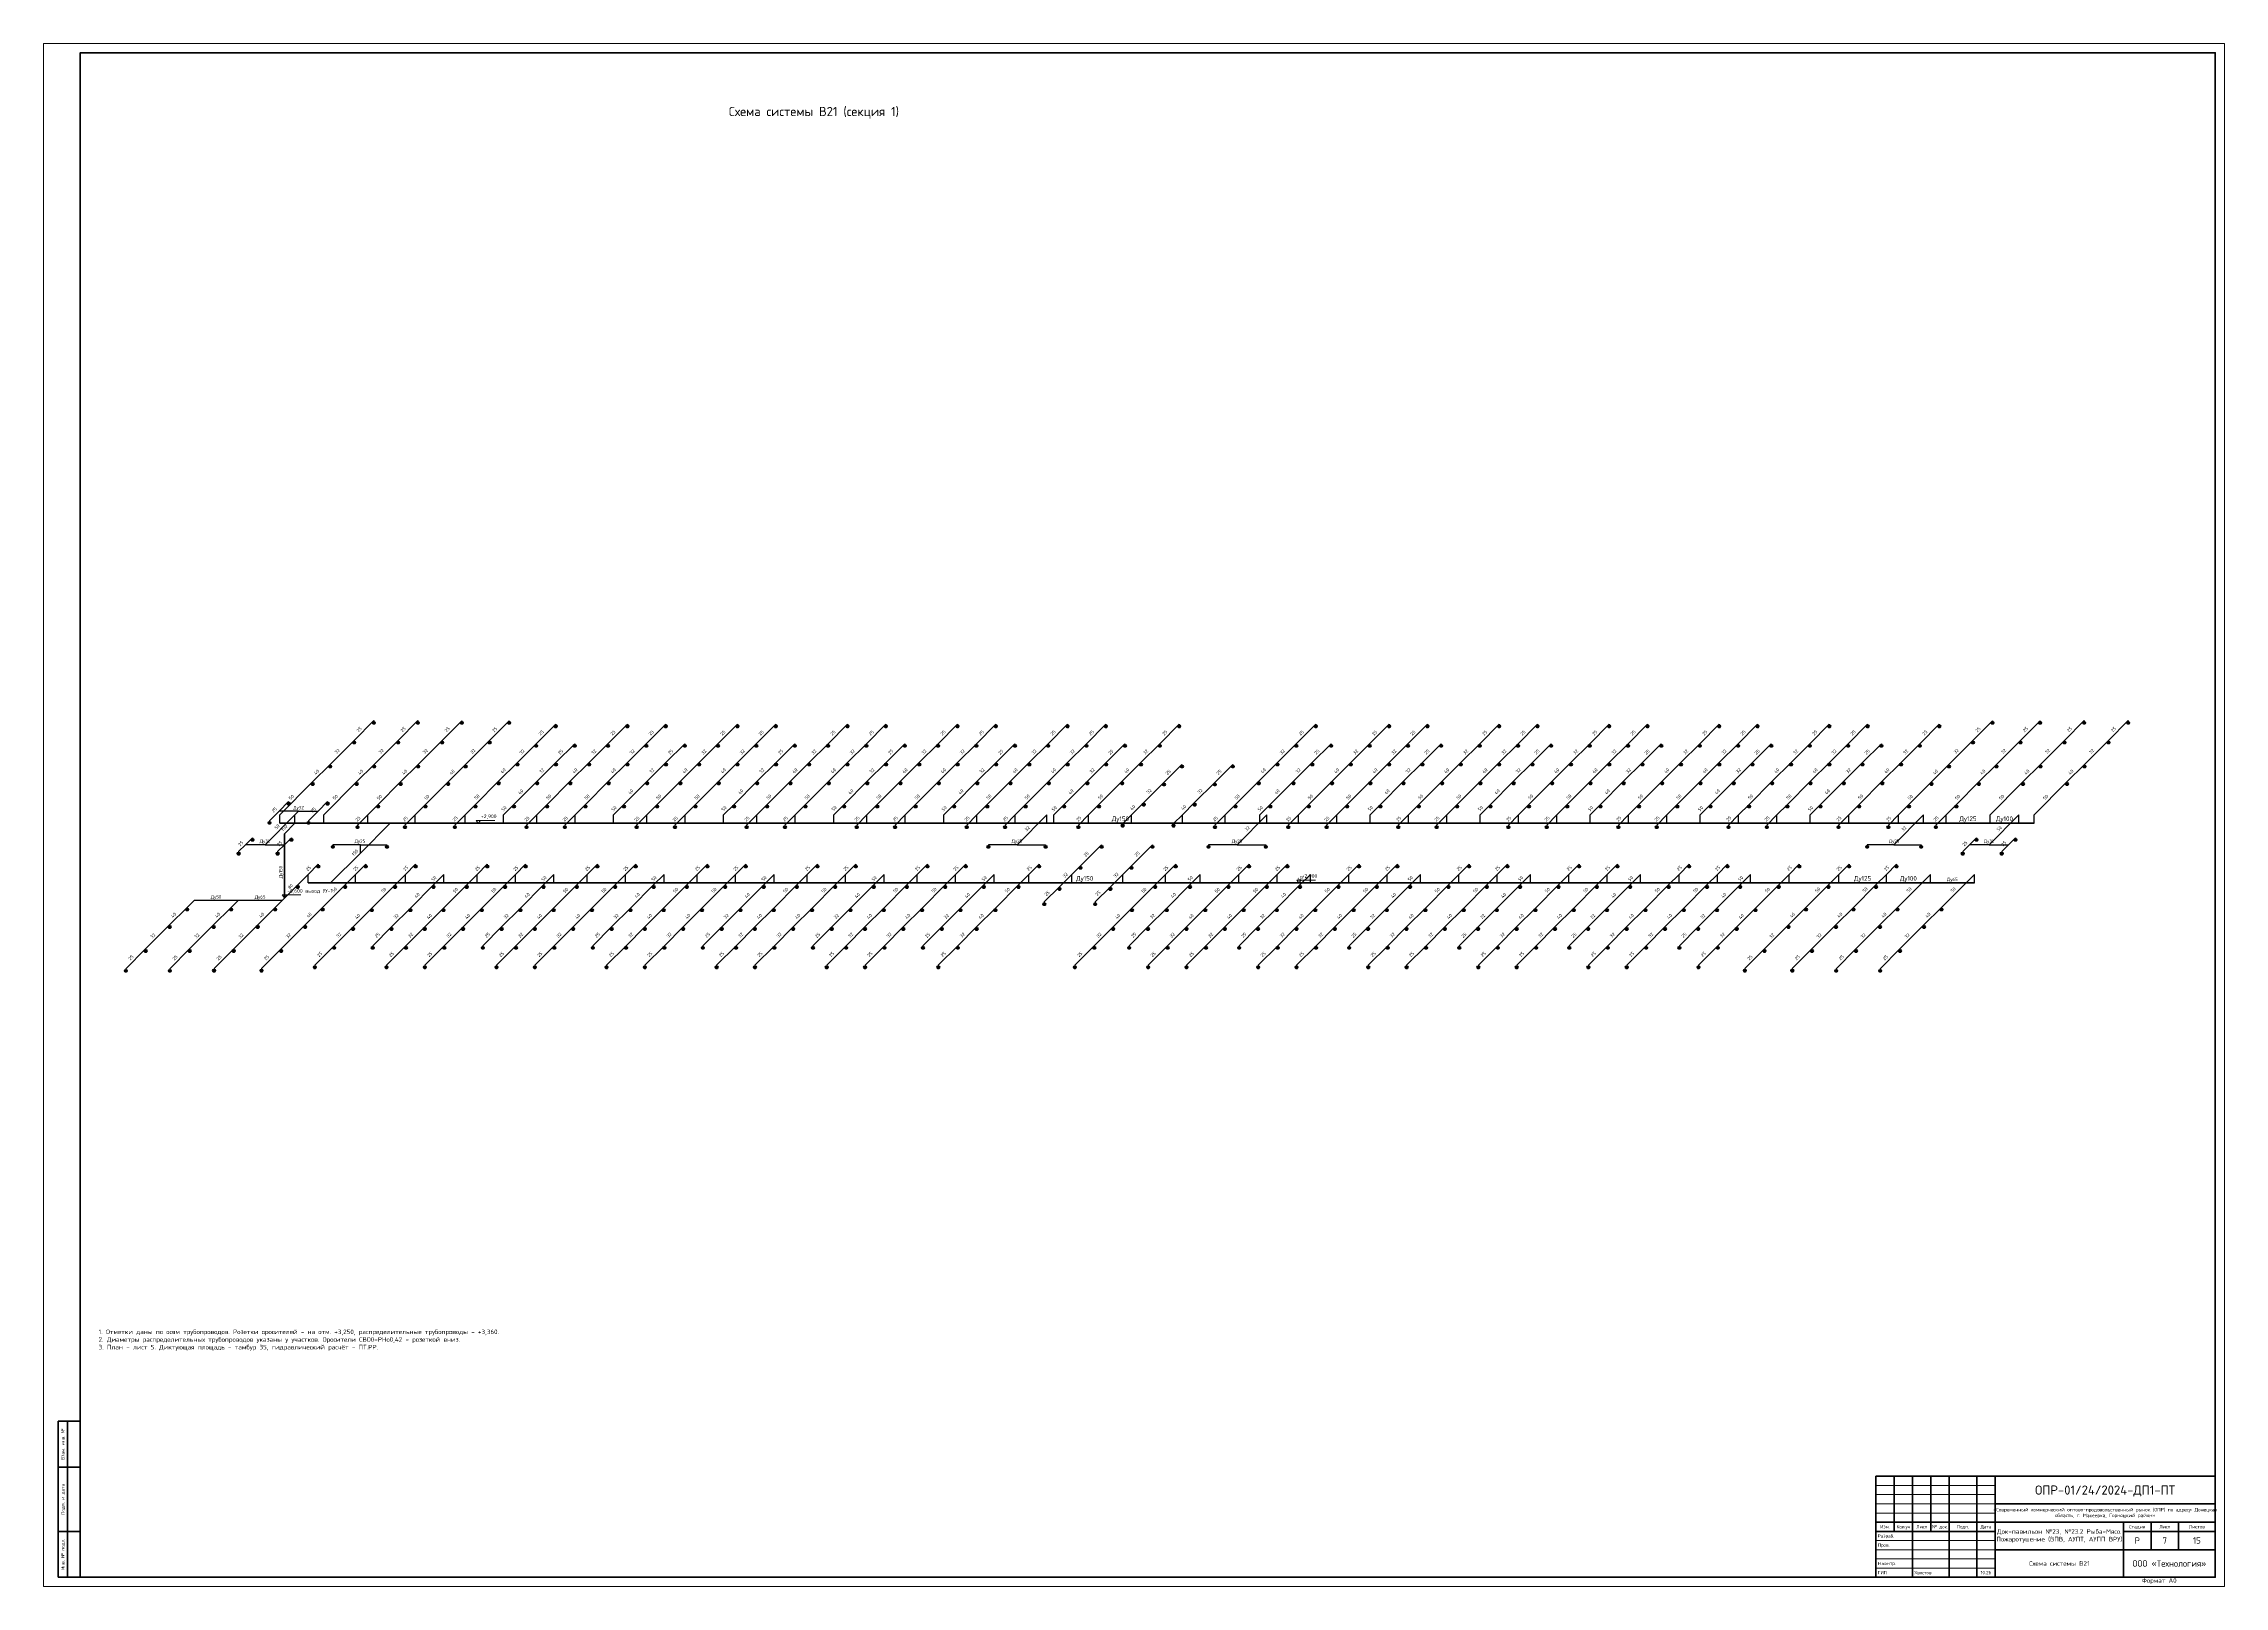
# Model space of a CAD drawing. Header units: millimetres. Extents: x 0 to 2118900, y -20000 to 84100.
# Drawn here: x 1200000 to 1318900, y 0 to 84100 of the extents above; entities that cross this region are included whole.
import ezdxf
from ezdxf.enums import TextEntityAlignment as Align

# ---------------------------------------------------------------- set-up
doc = ezdxf.new("R2010")
doc.units = ezdxf.units.MM
for name, color, linetype, lineweight in [('ПТ_В21', 1, 'Continuous', 50), ('ПТ_В21_расп', 1, 'Continuous', 30), ('ПТ_оросители', 7, 'Continuous', 25), ('ПТ_рамка', 7, 'Continuous', 50), ('ПТ_рамка_тонк', 7, 'Continuous', 18), ('ПТ_текст', 7, 'Continuous', 18)]:
    doc.layers.add(name, color=color, linetype=linetype, lineweight=lineweight)
doc.styles.add('ПТ', font='isocpeur.ttf')
doc.styles.add('ПТ_загл', font='isocpeur.ttf')

# ---------------------------------------------------------------- blocks, each defined once
blk = doc.blocks.new('SPR_DN')
for p, q in [((-1.1, 0), (1.1, 0)), ((-1.1, -0.2), (1.1, -0.2)), ((-1, -0.4), (1, -0.4)), ((-1, -0.6), (1, -0.6)), ((-0.8, -0.7), (0.8, -0.7)), ((-0.6, -0.9), (0.6, -0.9))]:
    blk.add_line(p, q)
blk.add_circle((0, 0), 1.1)
blk = doc.blocks.new('ELEV')
blk.add_line((0, 1.6), (9, 1.6))
blk.add_lwpolyline([(0, 0), (-1.2, 1.6), (1.2, 1.6)], close=True)

msp = doc.modelspace()

# ---------------------------------------------------------------- linework, layer by layer
at = {"layer": 'ПТ_В21'}
for p, q in [((1212872.4, 41597.4), (1213697.4, 41597.4)), ((1213131.7, 41031.7), (1213697.4, 41597.4)), ((1213131.7, 37531.7), (1213131.7, 41031.7)), ((1213697.4, 41597.4), (1215272.4, 41597.4)), ((1215272.4, 41597.4), (1217672.4, 41597.4)), ((1218897.4, 41597.4), (1217271.1, 39971.1)), ((1217672.4, 41597.4), (1218897.4, 41597.4)), ((1218897.4, 41597.4), (1220259.4, 41597.4)), ((1220259.4, 41597.4), (1222977.4, 41597.4)), ((1222977.4, 41597.4), (1225077.4, 41597.4)), ((1225077.4, 41597.4), (1226887.4, 41597.4)), ((1226887.4, 41597.4), (1228977.4, 41597.4)), ((1228977.4, 41597.4), (1231077.4, 41597.4)), ((1231077.4, 41597.4), (1232887.4, 41597.4)), ((1232887.4, 41597.4), (1234977.4, 41597.4)), ((1234977.4, 41597.4), (1237077.4, 41597.4)), ((1237077.4, 41597.4), (1238887.4, 41597.4)), ((1238887.4, 41597.4), (1240977.4, 41597.4)), ((1240977.4, 41597.4), (1243077.4, 41597.4)), ((1243077.4, 41597.4), (1244887.4, 41597.4)), ((1244887.4, 41597.4), (1246977.4, 41597.4)), ((1246977.4, 41597.4), (1249077.4, 41597.4)), ((1249077.4, 41597.4), (1250887.4, 41597.4)), ((1250887.4, 41597.4), (1252977.4, 41597.4)), ((1252977.4, 41597.4), (1254697.4, 41597.4)), ((1254697.4, 41597.4), (1255077.4, 41597.4)), ((1255077.4, 41597.4), (1256975.4, 41597.4)), ((1256975.4, 41597.4), (1259309.4, 41597.4)), ((1259309.4, 41597.4), (1262085.4, 41597.4)), ((1262085.4, 41597.4), (1264420.4, 41597.4)), ((1264420.4, 41597.4), (1266317.4, 41597.4)), ((1266317.4, 41597.4), (1266697.4, 41597.4)), ((1266697.4, 41597.4), (1268417.4, 41597.4)), ((1268417.4, 41597.4), (1270507.4, 41597.4)), ((1270507.4, 41597.4), (1272317.4, 41597.4)), ((1272317.4, 41597.4), (1274417.4, 41597.4)), ((1274417.4, 41597.4), (1276507.4, 41597.4)), ((1276507.4, 41597.4), (1278317.4, 41597.4)), ((1278317.4, 41597.4), (1280417.4, 41597.4)), ((1280417.4, 41597.4), (1282507.4, 41597.4)), ((1282507.4, 41597.4), (1284317.4, 41597.4)), ((1284317.4, 41597.4), (1286417.4, 41597.4)), ((1286417.4, 41597.4), (1288507.4, 41597.4)), ((1288507.4, 41597.4), (1290317.4, 41597.4)), ((1290317.4, 41597.4), (1292417.4, 41597.4)), ((1292417.4, 41597.4), (1294507.4, 41597.4)), ((1294507.4, 41597.4), (1296317.4, 41597.4)), ((1296317.4, 41597.4), (1298417.4, 41597.4)), ((1298417.4, 41597.4), (1301135.4, 41597.4)), ((1301135.4, 41597.4), (1302497.4, 41597.4)), ((1302497.4, 41597.4), (1303722.4, 41597.4)), ((1303722.4, 41597.4), (1306122.4, 41597.4)), ((1306122.4, 41597.4), (1307697.4, 41597.4)), ((1307697.4, 41597.4), (1308522.4, 41597.4)), ((1217271.1, 39971.1), (1215644.7, 38344.7)), ((1214419.7, 38344.7), (1215644.7, 38344.7)), ((1215644.7, 38344.7), (1217006.7, 38344.7)), ((1217006.7, 38344.7), (1219724.7, 38344.7)), ((1219724.7, 38344.7), (1221824.7, 38344.7)), ((1221824.7, 38344.7), (1223634.7, 38344.7)), ((1223634.7, 38344.7), (1225724.7, 38344.7)), ((1225724.7, 38344.7), (1227824.7, 38344.7)), ((1227824.7, 38344.7), (1229634.7, 38344.7)), ((1229634.7, 38344.7), (1231724.7, 38344.7)), ((1231724.7, 38344.7), (1233824.7, 38344.7)), ((1233824.7, 38344.7), (1235634.7, 38344.7)), ((1235634.7, 38344.7), (1237724.7, 38344.7)), ((1237724.7, 38344.7), (1239824.7, 38344.7)), ((1239824.7, 38344.7), (1241634.7, 38344.7)), ((1241634.7, 38344.7), (1243724.7, 38344.7)), ((1243724.7, 38344.7), (1245824.7, 38344.7)), ((1245824.7, 38344.7), (1247634.7, 38344.7)), ((1247634.7, 38344.7), (1249724.7, 38344.7)), ((1249724.7, 38344.7), (1251824.7, 38344.7)), ((1251824.7, 38344.7), (1253722.7, 38344.7)), ((1253722.7, 38344.7), (1256056.7, 38344.7)), ((1256056.7, 38344.7), (1258832.7, 38344.7)), ((1258832.7, 38344.7), (1261166.7, 38344.7)), ((1261166.7, 38344.7), (1263064.7, 38344.7)), ((1263064.7, 38344.7), (1265164.7, 38344.7)), ((1265164.7, 38344.7), (1267254.7, 38344.7)), ((1267254.7, 38344.7), (1269064.7, 38344.7)), ((1269064.7, 38344.7), (1271164.7, 38344.7)), ((1271164.7, 38344.7), (1273254.7, 38344.7)), ((1273254.7, 38344.7), (1275064.7, 38344.7)), ((1275064.7, 38344.7), (1277164.7, 38344.7)), ((1277164.7, 38344.7), (1279254.7, 38344.7)), ((1279254.7, 38344.7), (1281064.7, 38344.7)), ((1281064.7, 38344.7), (1283164.7, 38344.7)), ((1283164.7, 38344.7), (1285254.7, 38344.7)), ((1285254.7, 38344.7), (1287064.7, 38344.7)), ((1287064.7, 38344.7), (1289164.7, 38344.7)), ((1289164.7, 38344.7), (1291254.7, 38344.7)), ((1291254.7, 38344.7), (1293064.7, 38344.7)), ((1293064.7, 38344.7), (1295164.7, 38344.7)), ((1295164.7, 38344.7), (1297882.7, 38344.7)), ((1297882.7, 38344.7), (1300469.7, 38344.7)), ((1300469.7, 38344.7), (1302869.7, 38344.7)), ((1302869.7, 38344.7), (1305269.7, 38344.7))]:
    msp.add_line(p, q, dxfattribs=at)
at = {"layer": 'ПТ_В21_расп'}
for p, q in [((1216929.4, 46114.4), (1218007.8, 47192.8)), ((1218007.8, 47192.8), (1218007.8, 47082.8)), ((1219329.4, 46114.4), (1220407.8, 47192.8)), ((1220407.8, 47192.8), (1220407.8, 47082.8)), ((1221729.4, 46114.4), (1222798.9, 47183.9)), ((1222798.9, 47183.9), (1222798.9, 47073.9)), ((1224316.4, 46114.4), (1225385.9, 47183.9)), ((1225385.9, 47183.9), (1225385.9, 47073.9)), ((1226857.7, 45937.7), (1227918.3, 46998.3)), ((1227918.3, 46998.3), (1227918.3, 46888.3)), ((1230767.7, 45937.7), (1231828.3, 46998.3)), ((1231828.3, 46998.3), (1231828.3, 46888.3)), ((1232857.7, 45937.7), (1233918.3, 46998.3)), ((1233918.3, 46998.3), (1233918.3, 46888.3)), ((1236767.7, 45937.7), (1237828.3, 46998.3)), ((1237828.3, 46998.3), (1237828.3, 46888.3)), ((1238857.7, 45937.7), (1239918.3, 46998.3)), ((1239918.3, 46998.3), (1239918.3, 46888.3)), ((1242767.7, 45937.7), (1243828.3, 46998.3)), ((1243828.3, 46998.3), (1243828.3, 46888.3)), ((1244857.7, 45937.7), (1245918.3, 46998.3)), ((1245918.3, 46998.3), (1245918.3, 46888.3)), ((1248767.7, 45937.7), (1249828.3, 46998.3)), ((1249828.3, 46998.3), (1249828.3, 46888.3)), ((1250857.7, 45937.7), (1251918.3, 46998.3)), ((1251918.3, 46998.3), (1251918.3, 46888.3)), ((1254767.7, 45937.7), (1255828.3, 46998.3)), ((1255828.3, 46998.3), (1255828.3, 46888.3)), ((1256857.7, 45937.7), (1257918.3, 46998.3)), ((1257918.3, 46998.3), (1257918.3, 46888.3)), ((1260855.7, 45937.7), (1261916.3, 46998.3)), ((1261916.3, 46998.3), (1261916.3, 46888.3)), ((1268300.7, 45937.7), (1269361.3, 46998.3)), ((1269361.3, 46998.3), (1269361.3, 46888.3)), ((1272297.7, 45937.7), (1273358.3, 46998.3)), ((1273358.3, 46998.3), (1273358.3, 46888.3)), ((1274387.7, 45937.7), (1275448.3, 46998.3)), ((1275448.3, 46998.3), (1275448.3, 46888.3)), ((1278297.7, 45937.7), (1279358.3, 46998.3)), ((1279358.3, 46998.3), (1279358.3, 46888.3)), ((1280387.7, 45937.7), (1281448.3, 46998.3)), ((1281448.3, 46998.3), (1281448.3, 46888.3)), ((1284297.7, 45937.7), (1285358.3, 46998.3)), ((1285358.3, 46998.3), (1285358.3, 46888.3)), ((1286387.7, 45937.7), (1287448.3, 46998.3)), ((1287448.3, 46998.3), (1287448.3, 46888.3)), ((1290297.7, 45937.7), (1291358.3, 46998.3)), ((1291358.3, 46998.3), (1291358.3, 46888.3)), ((1292387.7, 45937.7), (1293448.3, 46998.3)), ((1293448.3, 46998.3), (1293448.3, 46888.3)), ((1296297.7, 45937.7), (1297358.3, 46998.3)), ((1297358.3, 46998.3), (1297358.3, 46888.3)), ((1298387.7, 45937.7), (1299448.3, 46998.3)), ((1299448.3, 46998.3), (1299448.3, 46888.3)), ((1302297.7, 45937.7), (1303358.3, 46998.3)), ((1303358.3, 46998.3), (1303358.3, 46888.3)), ((1305192.4, 46114.4), (1306261.9, 47183.9)), ((1306261.9, 47183.9), (1306261.9, 47073.9)), ((1307779.4, 46114.4), (1308848.9, 47183.9)), ((1308848.9, 47183.9), (1308848.9, 47073.9)), ((1310179.4, 46114.4), (1311257.8, 47192.8)), ((1311257.8, 47192.8), (1311257.8, 47082.8)), ((1312579.4, 46114.4), (1313657.8, 47192.8)), ((1313657.8, 47192.8), (1313657.8, 47082.8)), ((1215621.3, 44806.3), (1216929.4, 46114.4)), ((1216929.4, 46114.4), (1216929.4, 46004.4)), ((1218021.3, 44806.3), (1219329.4, 46114.4)), ((1219329.4, 46114.4), (1219329.4, 46004.4)), ((1220421.3, 44806.3), (1221729.4, 46114.4)), ((1221729.4, 46114.4), (1221729.4, 46004.4)), ((1223008.3, 44806.3), (1224316.4, 46114.4)), ((1224316.4, 46114.4), (1224316.4, 46004.4)), ((1225832.4, 44912.4), (1226857.7, 45937.7)), ((1226857.7, 45937.7), (1226857.7, 45827.7)), ((1227932.4, 44912.4), (1228957.7, 45937.7)), ((1228957.7, 45937.7), (1228957.7, 45827.7)), ((1229742.4, 44912.4), (1230767.7, 45937.7)), ((1230767.7, 45937.7), (1230767.7, 45827.7)), ((1231832.4, 44912.4), (1232857.7, 45937.7)), ((1232857.7, 45937.7), (1232857.7, 45827.7)), ((1233932.4, 44912.4), (1234957.7, 45937.7)), ((1234957.7, 45937.7), (1234957.7, 45827.7)), ((1235742.4, 44912.4), (1236767.7, 45937.7)), ((1236767.7, 45937.7), (1236767.7, 45827.7)), ((1237832.4, 44912.4), (1238857.7, 45937.7)), ((1238857.7, 45937.7), (1238857.7, 45827.7)), ((1239932.4, 44912.4), (1240957.7, 45937.7)), ((1240957.7, 45937.7), (1240957.7, 45827.7)), ((1241742.4, 44912.4), (1242767.7, 45937.7)), ((1242767.7, 45937.7), (1242767.7, 45827.7)), ((1243832.4, 44912.4), (1244857.7, 45937.7)), ((1244857.7, 45937.7), (1244857.7, 45827.7)), ((1245932.4, 44912.4), (1246957.7, 45937.7)), ((1246957.7, 45937.7), (1246957.7, 45827.7)), ((1247742.4, 44912.4), (1248767.7, 45937.7)), ((1248767.7, 45937.7), (1248767.7, 45827.7)), ((1249832.4, 44912.4), (1250857.7, 45937.7)), ((1250857.7, 45937.7), (1250857.7, 45827.7)), ((1251932.4, 44912.4), (1252957.7, 45937.7)), ((1252957.7, 45937.7), (1252957.7, 45827.7)), ((1253742.4, 44912.4), (1254767.7, 45937.7)), ((1254767.7, 45937.7), (1254767.7, 45827.7)), ((1255832.4, 44912.4), (1256857.7, 45937.7)), ((1256857.7, 45937.7), (1256857.7, 45827.7)), ((1257932.4, 44912.4), (1258957.7, 45937.7)), ((1258957.7, 45937.7), (1258957.7, 45827.7)), ((1259830.4, 44912.4), (1260855.7, 45937.7)), ((1260855.7, 45937.7), (1260855.7, 45827.7)), ((1267275.4, 44912.4), (1268300.7, 45937.7)), ((1268300.7, 45937.7), (1268300.7, 45827.7)), ((1269172.4, 44912.4), (1270197.7, 45937.7)), ((1270197.7, 45937.7), (1270197.7, 45827.7)), ((1271272.4, 44912.4), (1272297.7, 45937.7)), ((1272297.7, 45937.7), (1272297.7, 45827.7)), ((1273362.4, 44912.4), (1274387.7, 45937.7)), ((1274387.7, 45937.7), (1274387.7, 45827.7)), ((1275172.4, 44912.4), (1276197.7, 45937.7)), ((1276197.7, 45937.7), (1276197.7, 45827.7)), ((1277272.4, 44912.4), (1278297.7, 45937.7)), ((1278297.7, 45937.7), (1278297.7, 45827.7)), ((1279362.4, 44912.4), (1280387.7, 45937.7)), ((1280387.7, 45937.7), (1280387.7, 45827.7)), ((1281172.4, 44912.4), (1282197.7, 45937.7)), ((1282197.7, 45937.7), (1282197.7, 45827.7)), ((1283272.4, 44912.4), (1284297.7, 45937.7)), ((1284297.7, 45937.7), (1284297.7, 45827.7)), ((1285362.4, 44912.4), (1286387.7, 45937.7)), ((1286387.7, 45937.7), (1286387.7, 45827.7)), ((1287172.4, 44912.4), (1288197.7, 45937.7)), ((1288197.7, 45937.7), (1288197.7, 45827.7)), ((1289272.4, 44912.4), (1290297.7, 45937.7)), ((1290297.7, 45937.7), (1290297.7, 45827.7)), ((1291362.4, 44912.4), (1292387.7, 45937.7)), ((1292387.7, 45937.7), (1292387.7, 45827.7)), ((1293172.4, 44912.4), (1294197.7, 45937.7)), ((1294197.7, 45937.7), (1294197.7, 45827.7)), ((1295272.4, 44912.4), (1296297.7, 45937.7)), ((1296297.7, 45937.7), (1296297.7, 45827.7)), ((1297362.4, 44912.4), (1298387.7, 45937.7)), ((1298387.7, 45937.7), (1298387.7, 45827.7)), ((1299172.4, 44912.4), (1300197.7, 45937.7)), ((1300197.7, 45937.7), (1300197.7, 45827.7)), ((1301272.4, 44912.4), (1302297.7, 45937.7)), ((1302297.7, 45937.7), (1302297.7, 45827.7)), ((1303884.3, 44806.3), (1305192.4, 46114.4)), ((1305192.4, 46114.4), (1305192.4, 46004.4)), ((1306471.3, 44806.3), (1307779.4, 46114.4)), ((1307779.4, 46114.4), (1307779.4, 46004.4)), ((1308871.3, 44806.3), (1310179.4, 46114.4)), ((1310179.4, 46114.4), (1310179.4, 46004.4)), ((1311271.3, 44806.3), (1312579.4, 46114.4)), ((1312579.4, 46114.4), (1312579.4, 46004.4)), ((1214666.7, 43851.7), (1215621.3, 44806.3)), ((1215621.3, 44806.3), (1215621.3, 44696.3)), ((1217066.7, 43851.7), (1218021.3, 44806.3)), ((1218021.3, 44806.3), (1218021.3, 44696.3)), ((1219466.7, 43851.7), (1220421.3, 44806.3)), ((1220421.3, 44806.3), (1220421.3, 44696.3)), ((1222053.7, 43851.7), (1223008.3, 44806.3)), ((1223008.3, 44806.3), (1223008.3, 44696.3)), ((1224807.1, 43887.1), (1225832.4, 44912.4)), ((1225832.4, 44912.4), (1225832.4, 44802.4)), ((1226907.1, 43887.1), (1227932.4, 44912.4)), ((1227932.4, 44912.4), (1227932.4, 44802.4)), ((1228717.1, 43887.1), (1229742.4, 44912.4)), ((1229742.4, 44912.4), (1229742.4, 44802.4)), ((1230807.1, 43887.1), (1231832.4, 44912.4)), ((1231832.4, 44912.4), (1231832.4, 44802.4)), ((1232907.1, 43887.1), (1233932.4, 44912.4)), ((1233932.4, 44912.4), (1233932.4, 44802.4)), ((1234717.1, 43887.1), (1235742.4, 44912.4)), ((1235742.4, 44912.4), (1235742.4, 44802.4)), ((1236807.1, 43887.1), (1237832.4, 44912.4)), ((1237832.4, 44912.4), (1237832.4, 44802.4)), ((1238907.1, 43887.1), (1239932.4, 44912.4)), ((1239932.4, 44912.4), (1239932.4, 44802.4)), ((1240717.1, 43887.1), (1241742.4, 44912.4)), ((1241742.4, 44912.4), (1241742.4, 44802.4)), ((1242807.1, 43887.1), (1243832.4, 44912.4)), ((1243832.4, 44912.4), (1243832.4, 44802.4)), ((1244907.1, 43887.1), (1245932.4, 44912.4)), ((1245932.4, 44912.4), (1245932.4, 44802.4)), ((1246717.1, 43887.1), (1247742.4, 44912.4)), ((1247742.4, 44912.4), (1247742.4, 44802.4)), ((1248807.1, 43887.1), (1249832.4, 44912.4)), ((1249832.4, 44912.4), (1249832.4, 44802.4)), ((1250907.1, 43887.1), (1251932.4, 44912.4)), ((1251932.4, 44912.4), (1251932.4, 44802.4)), ((1252717.1, 43887.1), (1253742.4, 44912.4)), ((1253742.4, 44912.4), (1253742.4, 44802.4)), ((1254807.1, 43887.1), (1255832.4, 44912.4)), ((1255832.4, 44912.4), (1255832.4, 44802.4)), ((1256907.1, 43887.1), (1257932.4, 44912.4)), ((1257932.4, 44912.4), (1257932.4, 44802.4)), ((1258805.1, 43887.1), (1259830.4, 44912.4)), ((1259830.4, 44912.4), (1259830.4, 44802.4)), ((1261081.4, 43829.4), (1262062.9, 44810.9)), ((1262062.9, 44810.9), (1262062.9, 44700.9)), ((1263857.4, 43829.4), (1264838.9, 44810.9)), ((1264838.9, 44810.9), (1264838.9, 44700.9)), ((1266250.1, 43887.1), (1267275.4, 44912.4)), ((1267275.4, 44912.4), (1267275.4, 44802.4)), ((1268147.1, 43887.1), (1269172.4, 44912.4)), ((1269172.4, 44912.4), (1269172.4, 44802.4)), ((1270247.1, 43887.1), (1271272.4, 44912.4)), ((1271272.4, 44912.4), (1271272.4, 44802.4)), ((1272337.1, 43887.1), (1273362.4, 44912.4)), ((1273362.4, 44912.4), (1273362.4, 44802.4)), ((1274147.1, 43887.1), (1275172.4, 44912.4)), ((1275172.4, 44912.4), (1275172.4, 44802.4)), ((1276247.1, 43887.1), (1277272.4, 44912.4)), ((1277272.4, 44912.4), (1277272.4, 44802.4)), ((1278337.1, 43887.1), (1279362.4, 44912.4)), ((1279362.4, 44912.4), (1279362.4, 44802.4)), ((1280147.1, 43887.1), (1281172.4, 44912.4)), ((1281172.4, 44912.4), (1281172.4, 44802.4)), ((1282247.1, 43887.1), (1283272.4, 44912.4)), ((1283272.4, 44912.4), (1283272.4, 44802.4)), ((1284337.1, 43887.1), (1285362.4, 44912.4)), ((1285362.4, 44912.4), (1285362.4, 44802.4)), ((1286147.1, 43887.1), (1287172.4, 44912.4)), ((1287172.4, 44912.4), (1287172.4, 44802.4)), ((1288247.1, 43887.1), (1289272.4, 44912.4)), ((1289272.4, 44912.4), (1289272.4, 44802.4)), ((1290337.1, 43887.1), (1291362.4, 44912.4)), ((1291362.4, 44912.4), (1291362.4, 44802.4)), ((1292147.1, 43887.1), (1293172.4, 44912.4)), ((1293172.4, 44912.4), (1293172.4, 44802.4)), ((1294247.1, 43887.1), (1295272.4, 44912.4)), ((1295272.4, 44912.4), (1295272.4, 44802.4)), ((1296337.1, 43887.1), (1297362.4, 44912.4)), ((1297362.4, 44912.4), (1297362.4, 44802.4)), ((1298147.1, 43887.1), (1299172.4, 44912.4)), ((1299172.4, 44912.4), (1299172.4, 44802.4)), ((1300247.1, 43887.1), (1301272.4, 44912.4)), ((1301272.4, 44912.4), (1301272.4, 44802.4)), ((1302929.7, 43851.7), (1303884.3, 44806.3)), ((1303884.3, 44806.3), (1303884.3, 44696.3)), ((1305516.7, 43851.7), (1306471.3, 44806.3)), ((1306471.3, 44806.3), (1306471.3, 44696.3)), ((1307916.7, 43851.7), (1308871.3, 44806.3)), ((1308871.3, 44806.3), (1308871.3, 44696.3)), ((1310316.7, 43851.7), (1311271.3, 44806.3)), ((1311271.3, 44806.3), (1311271.3, 44696.3)), ((1212872.4, 42057.4), (1214666.7, 43851.7)), ((1214666.7, 43851.7), (1214666.7, 43741.7)), ((1215272.4, 42057.4), (1217066.7, 43851.7)), ((1217066.7, 43851.7), (1217066.7, 43741.7)), ((1218238.1, 42623.1), (1219466.7, 43851.7)), ((1219466.7, 43851.7), (1219466.7, 43741.7)), ((1220825.1, 42623.1), (1222053.7, 43851.7)), ((1222053.7, 43851.7), (1222053.7, 43741.7)), ((1223543.1, 42623.1), (1224807.1, 43887.1)), ((1224807.1, 43887.1), (1224807.1, 43777.1)), ((1225643.1, 42623.1), (1226907.1, 43887.1)), ((1226907.1, 43887.1), (1226907.1, 43777.1)), ((1227453.1, 42623.1), (1228717.1, 43887.1)), ((1228717.1, 43887.1), (1228717.1, 43777.1)), ((1229543.1, 42623.1), (1230807.1, 43887.1)), ((1230807.1, 43887.1), (1230807.1, 43777.1)), ((1231643.1, 42623.1), (1232907.1, 43887.1)), ((1232907.1, 43887.1), (1232907.1, 43777.1)), ((1233453.1, 42623.1), (1234717.1, 43887.1)), ((1234717.1, 43887.1), (1234717.1, 43777.1)), ((1235543.1, 42623.1), (1236807.1, 43887.1)), ((1236807.1, 43887.1), (1236807.1, 43777.1)), ((1237643.1, 42623.1), (1238907.1, 43887.1)), ((1238907.1, 43887.1), (1238907.1, 43777.1)), ((1239453.1, 42623.1), (1240717.1, 43887.1)), ((1240717.1, 43887.1), (1240717.1, 43777.1)), ((1241543.1, 42623.1), (1242807.1, 43887.1)), ((1242807.1, 43887.1), (1242807.1, 43777.1)), ((1243643.1, 42623.1), (1244907.1, 43887.1)), ((1244907.1, 43887.1), (1244907.1, 43777.1)), ((1245453.1, 42623.1), (1246717.1, 43887.1)), ((1246717.1, 43887.1), (1246717.1, 43777.1)), ((1247543.1, 42623.1), (1248807.1, 43887.1)), ((1248807.1, 43887.1), (1248807.1, 43777.1)), ((1249643.1, 42623.1), (1250907.1, 43887.1)), ((1250907.1, 43887.1), (1250907.1, 43777.1)), ((1251453.1, 42623.1), (1252717.1, 43887.1)), ((1252717.1, 43887.1), (1252717.1, 43777.1)), ((1253543.1, 42623.1), (1254807.1, 43887.1)), ((1254807.1, 43887.1), (1254807.1, 43777.1)), ((1255643.1, 42623.1), (1256907.1, 43887.1)), ((1256907.1, 43887.1), (1256907.1, 43777.1)), ((1257541.1, 42623.1), (1258805.1, 43887.1)), ((1258805.1, 43887.1), (1258805.1, 43777.1)), ((1259981.2, 42729.2), (1261081.4, 43829.4)), ((1261081.4, 43829.4), (1261081.4, 43719.4)), ((1262757.2, 42729.2), (1263857.4, 43829.4)), ((1263857.4, 43829.4), (1263857.4, 43719.4)), ((1264986.1, 42623.1), (1266250.1, 43887.1)), ((1266250.1, 43887.1), (1266250.1, 43777.1)), ((1266883.1, 42623.1), (1268147.1, 43887.1)), ((1268147.1, 43887.1), (1268147.1, 43777.1)), ((1268983.1, 42623.1), (1270247.1, 43887.1)), ((1270247.1, 43887.1), (1270247.1, 43777.1)), ((1271073.1, 42623.1), (1272337.1, 43887.1)), ((1272337.1, 43887.1), (1272337.1, 43777.1)), ((1272883.1, 42623.1), (1274147.1, 43887.1)), ((1274147.1, 43887.1), (1274147.1, 43777.1)), ((1274983.1, 42623.1), (1276247.1, 43887.1)), ((1276247.1, 43887.1), (1276247.1, 43777.1)), ((1277073.1, 42623.1), (1278337.1, 43887.1)), ((1278337.1, 43887.1), (1278337.1, 43777.1)), ((1278883.1, 42623.1), (1280147.1, 43887.1)), ((1280147.1, 43887.1), (1280147.1, 43777.1)), ((1280983.1, 42623.1), (1282247.1, 43887.1)), ((1282247.1, 43887.1), (1282247.1, 43777.1)), ((1283073.1, 42623.1), (1284337.1, 43887.1)), ((1284337.1, 43887.1), (1284337.1, 43777.1)), ((1284883.1, 42623.1), (1286147.1, 43887.1)), ((1286147.1, 43887.1), (1286147.1, 43777.1)), ((1286983.1, 42623.1), (1288247.1, 43887.1)), ((1288247.1, 43887.1), (1288247.1, 43777.1)), ((1289073.1, 42623.1), (1290337.1, 43887.1)), ((1290337.1, 43887.1), (1290337.1, 43777.1)), ((1290883.1, 42623.1), (1292147.1, 43887.1)), ((1292147.1, 43887.1), (1292147.1, 43777.1)), ((1292983.1, 42623.1), (1294247.1, 43887.1)), ((1294247.1, 43887.1), (1294247.1, 43777.1)), ((1295073.1, 42623.1), (1296337.1, 43887.1)), ((1296337.1, 43887.1), (1296337.1, 43777.1)), ((1296883.1, 42623.1), (1298147.1, 43887.1)), ((1298147.1, 43887.1), (1298147.1, 43777.1)), ((1298983.1, 42623.1), (1300247.1, 43887.1)), ((1300247.1, 43887.1), (1300247.1, 43777.1)), ((1301701.1, 42623.1), (1302929.7, 43851.7)), ((1302929.7, 43851.7), (1302929.7, 43741.7)), ((1304288.1, 42623.1), (1305516.7, 43851.7)), ((1305516.7, 43851.7), (1305516.7, 43741.7)), ((1306122.4, 42057.4), (1307916.7, 43851.7)), ((1307916.7, 43851.7), (1307916.7, 43741.7)), ((1308522.4, 42057.4), (1310316.7, 43851.7)), ((1310316.7, 43851.7), (1310316.7, 43741.7)), ((1213697.4, 42057.4), (1212071.1, 40431.1)), ((1212838.7, 42260.7), (1212317.2, 41739.2)), ((1212317.2, 41739.2), (1212317.2, 41629.2)), ((1212838.7, 42260.7), (1213360.2, 42782.2)), ((1213900.7, 42260.7), (1212838.7, 42260.7)), ((1212872.4, 41597.4), (1212872.4, 42057.4)), ((1213360.2, 42782.2), (1213360.2, 42672.2)), ((1213697.4, 42057.4), (1213900.7, 42260.7)), ((1213697.4, 41597.4), (1213697.4, 42057.4)), ((1213900.7, 42260.7), (1214962.7, 42260.7)), ((1214962.7, 42260.7), (1214441.2, 41739.2)), ((1214441.2, 41739.2), (1214441.2, 41629.2)), ((1214962.7, 42260.7), (1215484.2, 42782.2)), ((1215272.4, 41597.4), (1215272.4, 42057.4)), ((1215484.2, 42782.2), (1215484.2, 42672.2)), ((1217672.4, 42057.4), (1217115.6, 41500.6)), ((1217672.4, 42057.4), (1218238.1, 42623.1)), ((1217672.4, 41597.4), (1217672.4, 42057.4)), ((1218238.1, 42623.1), (1218238.1, 42513.1)), ((1220259.4, 42057.4), (1219702.6, 41500.6)), ((1220259.4, 42057.4), (1220825.1, 42623.1)), ((1220259.4, 41597.4), (1220259.4, 42057.4)), ((1220825.1, 42623.1), (1220825.1, 42513.1)), ((1222977.4, 42057.4), (1222420.6, 41500.6)), ((1222977.4, 42057.4), (1223543.1, 42623.1)), ((1222977.4, 41597.4), (1222977.4, 42057.4)), ((1223543.1, 42623.1), (1223543.1, 42513.1)), ((1225077.4, 42057.4), (1225643.1, 42623.1)), ((1225077.4, 41597.4), (1225077.4, 42057.4)), ((1225643.1, 42623.1), (1225643.1, 42513.1)), ((1226887.4, 42057.4), (1226330.6, 41500.6)), ((1226887.4, 42057.4), (1227453.1, 42623.1)), ((1226887.4, 41597.4), (1226887.4, 42057.4)), ((1227453.1, 42623.1), (1227453.1, 42513.1)), ((1228977.4, 42057.4), (1228420.6, 41500.6)), ((1228977.4, 42057.4), (1229543.1, 42623.1)), ((1228977.4, 41597.4), (1228977.4, 42057.4)), ((1229543.1, 42623.1), (1229543.1, 42513.1)), ((1231077.4, 42057.4), (1231643.1, 42623.1)), ((1231077.4, 41597.4), (1231077.4, 42057.4)), ((1231643.1, 42623.1), (1231643.1, 42513.1)), ((1232887.4, 42057.4), (1232330.6, 41500.6)), ((1232887.4, 42057.4), (1233453.1, 42623.1)), ((1232887.4, 41597.4), (1232887.4, 42057.4)), ((1233453.1, 42623.1), (1233453.1, 42513.1)), ((1234977.4, 42057.4), (1234420.6, 41500.6)), ((1234977.4, 42057.4), (1235543.1, 42623.1)), ((1234977.4, 41597.4), (1234977.4, 42057.4)), ((1235543.1, 42623.1), (1235543.1, 42513.1)), ((1237077.4, 42057.4), (1237643.1, 42623.1)), ((1237077.4, 41597.4), (1237077.4, 42057.4)), ((1237643.1, 42623.1), (1237643.1, 42513.1)), ((1238887.4, 42057.4), (1238330.6, 41500.6)), ((1238887.4, 42057.4), (1239453.1, 42623.1)), ((1238887.4, 41597.4), (1238887.4, 42057.4)), ((1239453.1, 42623.1), (1239453.1, 42513.1)), ((1240977.4, 42057.4), (1240420.6, 41500.6)), ((1240977.4, 42057.4), (1241543.1, 42623.1)), ((1240977.4, 41597.4), (1240977.4, 42057.4)), ((1241543.1, 42623.1), (1241543.1, 42513.1)), ((1243077.4, 42057.4), (1243643.1, 42623.1)), ((1243077.4, 41597.4), (1243077.4, 42057.4)), ((1243643.1, 42623.1), (1243643.1, 42513.1)), ((1244887.4, 42057.4), (1244330.6, 41500.6)), ((1244887.4, 42057.4), (1245453.1, 42623.1)), ((1244887.4, 41597.4), (1244887.4, 42057.4)), ((1245453.1, 42623.1), (1245453.1, 42513.1)), ((1246977.4, 42057.4), (1246420.6, 41500.6)), ((1246977.4, 42057.4), (1247543.1, 42623.1)), ((1246977.4, 41597.4), (1246977.4, 42057.4)), ((1247543.1, 42623.1), (1247543.1, 42513.1)), ((1249077.4, 42057.4), (1249643.1, 42623.1)), ((1249077.4, 41597.4), (1249077.4, 42057.4)), ((1249643.1, 42623.1), (1249643.1, 42513.1)), ((1250887.4, 42057.4), (1250330.6, 41500.6)), ((1250887.4, 42057.4), (1251453.1, 42623.1)), ((1250887.4, 41597.4), (1250887.4, 42057.4)), ((1251453.1, 42623.1), (1251453.1, 42513.1)), ((1252977.4, 42057.4), (1252420.6, 41500.6)), ((1252977.4, 42057.4), (1253543.1, 42623.1)), ((1252977.4, 41597.4), (1252977.4, 42057.4)), ((1254697.4, 42057.4), (1253071.1, 40431.1)), ((1253543.1, 42623.1), (1253543.1, 42513.1)), ((1254697.4, 41597.4), (1254697.4, 42057.4)), ((1255077.4, 42057.4), (1255643.1, 42623.1)), ((1255077.4, 41597.4), (1255077.4, 42057.4)), ((1255643.1, 42623.1), (1255643.1, 42513.1)), ((1256975.4, 42057.4), (1256418.6, 41500.6)), ((1256975.4, 42057.4), (1257541.1, 42623.1)), ((1256975.4, 41597.4), (1256975.4, 42057.4)), ((1257541.1, 42623.1), (1257541.1, 42513.1)), ((1259309.4, 42057.4), (1258832.1, 41580.1)), ((1259309.4, 42057.4), (1259981.2, 42729.2)), ((1259309.4, 41597.4), (1259309.4, 42057.4)), ((1259981.2, 42729.2), (1259981.2, 42619.2)), ((1262085.4, 42057.4), (1261608.1, 41580.1)), ((1262085.4, 42057.4), (1262757.2, 42729.2)), ((1262085.4, 41597.4), (1262085.4, 42057.4)), ((1262757.2, 42729.2), (1262757.2, 42619.2)), ((1264420.4, 42057.4), (1263863.6, 41500.6)), ((1264420.4, 42057.4), (1264986.1, 42623.1)), ((1264420.4, 41597.4), (1264420.4, 42057.4)), ((1264986.1, 42623.1), (1264986.1, 42513.1)), ((1266697.4, 42057.4), (1265071.1, 40431.1)), ((1266317.4, 42057.4), (1266883.1, 42623.1)), ((1266317.4, 41597.4), (1266317.4, 42057.4)), ((1266697.4, 41597.4), (1266697.4, 42057.4)), ((1266883.1, 42623.1), (1266883.1, 42513.1)), ((1268417.4, 42057.4), (1267860.6, 41500.6)), ((1268417.4, 42057.4), (1268983.1, 42623.1)), ((1268417.4, 41597.4), (1268417.4, 42057.4)), ((1268983.1, 42623.1), (1268983.1, 42513.1)), ((1270507.4, 42057.4), (1269950.6, 41500.6)), ((1270507.4, 42057.4), (1271073.1, 42623.1)), ((1270507.4, 41597.4), (1270507.4, 42057.4)), ((1271073.1, 42623.1), (1271073.1, 42513.1)), ((1272317.4, 42057.4), (1272883.1, 42623.1)), ((1272317.4, 41597.4), (1272317.4, 42057.4)), ((1272883.1, 42623.1), (1272883.1, 42513.1)), ((1274417.4, 42057.4), (1273860.6, 41500.6)), ((1274417.4, 42057.4), (1274983.1, 42623.1)), ((1274417.4, 41597.4), (1274417.4, 42057.4)), ((1274983.1, 42623.1), (1274983.1, 42513.1)), ((1276507.4, 42057.4), (1275950.6, 41500.6)), ((1276507.4, 42057.4), (1277073.1, 42623.1)), ((1276507.4, 41597.4), (1276507.4, 42057.4)), ((1277073.1, 42623.1), (1277073.1, 42513.1)), ((1278317.4, 42057.4), (1278883.1, 42623.1)), ((1278317.4, 41597.4), (1278317.4, 42057.4)), ((1278883.1, 42623.1), (1278883.1, 42513.1)), ((1280417.4, 42057.4), (1279860.6, 41500.6)), ((1280417.4, 42057.4), (1280983.1, 42623.1)), ((1280417.4, 41597.4), (1280417.4, 42057.4)), ((1280983.1, 42623.1), (1280983.1, 42513.1)), ((1282507.4, 42057.4), (1281950.6, 41500.6)), ((1282507.4, 42057.4), (1283073.1, 42623.1)), ((1282507.4, 41597.4), (1282507.4, 42057.4)), ((1283073.1, 42623.1), (1283073.1, 42513.1)), ((1284317.4, 42057.4), (1284883.1, 42623.1)), ((1284317.4, 41597.4), (1284317.4, 42057.4)), ((1284883.1, 42623.1), (1284883.1, 42513.1)), ((1286417.4, 42057.4), (1285860.6, 41500.6)), ((1286417.4, 42057.4), (1286983.1, 42623.1)), ((1286417.4, 41597.4), (1286417.4, 42057.4)), ((1286983.1, 42623.1), (1286983.1, 42513.1)), ((1288507.4, 42057.4), (1287950.6, 41500.6)), ((1288507.4, 42057.4), (1289073.1, 42623.1)), ((1288507.4, 41597.4), (1288507.4, 42057.4)), ((1289073.1, 42623.1), (1289073.1, 42513.1)), ((1290317.4, 42057.4), (1290883.1, 42623.1)), ((1290317.4, 41597.4), (1290317.4, 42057.4)), ((1290883.1, 42623.1), (1290883.1, 42513.1)), ((1292417.4, 42057.4), (1291860.6, 41500.6)), ((1292417.4, 42057.4), (1292983.1, 42623.1)), ((1292417.4, 41597.4), (1292417.4, 42057.4)), ((1292983.1, 42623.1), (1292983.1, 42513.1)), ((1294507.4, 42057.4), (1293950.6, 41500.6)), ((1294507.4, 42057.4), (1295073.1, 42623.1)), ((1294507.4, 41597.4), (1294507.4, 42057.4)), ((1295073.1, 42623.1), (1295073.1, 42513.1)), ((1296317.4, 42057.4), (1296883.1, 42623.1)), ((1296317.4, 41597.4), (1296317.4, 42057.4)), ((1296883.1, 42623.1), (1296883.1, 42513.1)), ((1298417.4, 42057.4), (1297860.6, 41500.6)), ((1298417.4, 42057.4), (1298983.1, 42623.1)), ((1298417.4, 41597.4), (1298417.4, 42057.4)), ((1298983.1, 42623.1), (1298983.1, 42513.1)), ((1301135.4, 42057.4), (1300578.6, 41500.6)), ((1302497.4, 42057.4), (1300871.1, 40431.1)), ((1301135.4, 42057.4), (1301701.1, 42623.1)), ((1301135.4, 41597.4), (1301135.4, 42057.4)), ((1301701.1, 42623.1), (1301701.1, 42513.1)), ((1302497.4, 41597.4), (1302497.4, 42057.4)), ((1303722.4, 42057.4), (1303165.6, 41500.6)), ((1303722.4, 42057.4), (1304288.1, 42623.1)), ((1303722.4, 41597.4), (1303722.4, 42057.4)), ((1304288.1, 42623.1), (1304288.1, 42513.1)), ((1307697.4, 42057.4), (1306071.1, 40431.1)), ((1306122.4, 41597.4), (1306122.4, 42057.4)), ((1307697.4, 41597.4), (1307697.4, 42057.4)), ((1308522.4, 41597.4), (1308522.4, 42057.4)), ((1211009.1, 40431.1), (1210633.6, 40055.6)), ((1211009.1, 40431.1), (1211384.5, 40806.5)), ((1212071.1, 40431.1), (1211009.1, 40431.1)), ((1211384.5, 40806.5), (1211384.5, 40696.5)), ((1212071.1, 40431.1), (1213133.1, 40431.1)), ((1213133.1, 40431.1), (1212757.6, 40055.6)), ((1213133.1, 40431.1), (1213508.5, 40806.5)), ((1213508.5, 40806.5), (1213508.5, 40696.5)), ((1217271.1, 40431.1), (1215771.1, 40431.1)), ((1215771.1, 40431.1), (1215771.1, 40321.1)), ((1217115.6, 41500.6), (1217115.6, 41390.6)), ((1217271.1, 39971.1), (1217271.1, 40431.1)), ((1217271.1, 40431.1), (1218721.1, 40431.1)), ((1218721.1, 40431.1), (1218721.1, 40321.1)), ((1219702.6, 41500.6), (1219702.6, 41390.6)), ((1222420.6, 41500.6), (1222420.6, 41390.6)), ((1226330.6, 41500.6), (1226330.6, 41390.6)), ((1228420.6, 41500.6), (1228420.6, 41390.6)), ((1232330.6, 41500.6), (1232330.6, 41390.6)), ((1234420.6, 41500.6), (1234420.6, 41390.6)), ((1238330.6, 41500.6), (1238330.6, 41390.6)), ((1240420.6, 41500.6), (1240420.6, 41390.6)), ((1244330.6, 41500.6), (1244330.6, 41390.6)), ((1246420.6, 41500.6), (1246420.6, 41390.6)), ((1250330.6, 41500.6), (1250330.6, 41390.6)), ((1253071.1, 40431.1), (1251509.1, 40431.1)), ((1251509.1, 40431.1), (1251509.1, 40321.1)), ((1252420.6, 41500.6), (1252420.6, 41390.6)), ((1253071.1, 40431.1), (1254633.1, 40431.1)), ((1254633.1, 40431.1), (1254633.1, 40321.1)), ((1256418.6, 41500.6), (1256418.6, 41390.6)), ((1256534, 39282), (1257683.1, 40431.1)), ((1257683.1, 40431.1), (1257683.1, 40321.1)), ((1258832.1, 41580.1), (1258832.1, 41470.1)), ((1259310, 39282), (1260459.1, 40431.1)), ((1260459.1, 40431.1), (1260459.1, 40321.1)), ((1261608.1, 41580.1), (1261608.1, 41470.1)), ((1265071.1, 40431.1), (1263509.1, 40431.1)), ((1263509.1, 40431.1), (1263509.1, 40321.1)), ((1263863.6, 41500.6), (1263863.6, 41390.6)), ((1265071.1, 40431.1), (1266633.1, 40431.1)), ((1266633.1, 40431.1), (1266633.1, 40321.1)), ((1267860.6, 41500.6), (1267860.6, 41390.6)), ((1269950.6, 41500.6), (1269950.6, 41390.6)), ((1273860.6, 41500.6), (1273860.6, 41390.6)), ((1275950.6, 41500.6), (1275950.6, 41390.6)), ((1279860.6, 41500.6), (1279860.6, 41390.6)), ((1281950.6, 41500.6), (1281950.6, 41390.6)), ((1285860.6, 41500.6), (1285860.6, 41390.6)), ((1287950.6, 41500.6), (1287950.6, 41390.6)), ((1291860.6, 41500.6), (1291860.6, 41390.6)), ((1293950.6, 41500.6), (1293950.6, 41390.6)), ((1297860.6, 41500.6), (1297860.6, 41390.6)), ((1300871.1, 40431.1), (1299421.1, 40431.1)), ((1299421.1, 40431.1), (1299421.1, 40321.1)), ((1300578.6, 41500.6), (1300578.6, 41390.6)), ((1300871.1, 40431.1), (1302371.1, 40431.1)), ((1302371.1, 40431.1), (1302371.1, 40321.1)), ((1303165.6, 41500.6), (1303165.6, 41390.6)), ((1305009.1, 40431.1), (1304633.6, 40055.6)), ((1305009.1, 40431.1), (1305384.5, 40806.5)), ((1306071.1, 40431.1), (1305009.1, 40431.1)), ((1305384.5, 40806.5), (1305384.5, 40696.5)), ((1306071.1, 40431.1), (1307133.1, 40431.1)), ((1307133.1, 40431.1), (1306757.6, 40055.6)), ((1307133.1, 40431.1), (1307508.5, 40806.5)), ((1307508.5, 40806.5), (1307508.5, 40696.5)), ((1210633.6, 40055.6), (1210633.6, 39945.6)), ((1212757.6, 40055.6), (1212757.6, 39945.6)), ((1214419.7, 38804.7), (1214976.6, 39361.6)), ((1214976.6, 39361.6), (1214976.6, 39251.6)), ((1217006.7, 38804.7), (1217563.6, 39361.6)), ((1217563.6, 39361.6), (1217563.6, 39251.6)), ((1219724.7, 38804.7), (1220281.6, 39361.6)), ((1220281.6, 39361.6), (1220281.6, 39251.6)), ((1223634.7, 38804.7), (1224191.6, 39361.6)), ((1224191.6, 39361.6), (1224191.6, 39251.6)), ((1225724.7, 38804.7), (1226281.6, 39361.6)), ((1226281.6, 39361.6), (1226281.6, 39251.6)), ((1229634.7, 38804.7), (1230191.6, 39361.6)), ((1230191.6, 39361.6), (1230191.6, 39251.6)), ((1231724.7, 38804.7), (1232281.6, 39361.6)), ((1232281.6, 39361.6), (1232281.6, 39251.6)), ((1235634.7, 38804.7), (1236191.6, 39361.6)), ((1236191.6, 39361.6), (1236191.6, 39251.6)), ((1237724.7, 38804.7), (1238281.6, 39361.6)), ((1238281.6, 39361.6), (1238281.6, 39251.6)), ((1241634.7, 38804.7), (1242191.6, 39361.6)), ((1242191.6, 39361.6), (1242191.6, 39251.6)), ((1243724.7, 38804.7), (1244281.6, 39361.6)), ((1244281.6, 39361.6), (1244281.6, 39251.6)), ((1247634.7, 38804.7), (1248191.6, 39361.6)), ((1248191.6, 39361.6), (1248191.6, 39251.6)), ((1249724.7, 38804.7), (1250281.6, 39361.6)), ((1250281.6, 39361.6), (1250281.6, 39251.6)), ((1253722.7, 38804.7), (1254279.6, 39361.6)), ((1254279.6, 39361.6), (1254279.6, 39251.6)), ((1256056.7, 38804.7), (1256534, 39282)), ((1256534, 39282), (1256534, 39172)), ((1258832.7, 38804.7), (1259310, 39282)), ((1259310, 39282), (1259310, 39172)), ((1261166.7, 38804.7), (1261723.6, 39361.6)), ((1261723.6, 39361.6), (1261723.6, 39251.6)), ((1265164.7, 38804.7), (1265721.6, 39361.6)), ((1265721.6, 39361.6), (1265721.6, 39251.6)), ((1267254.7, 38804.7), (1267811.6, 39361.6)), ((1267811.6, 39361.6), (1267811.6, 39251.6)), ((1271164.7, 38804.7), (1271721.6, 39361.6)), ((1271721.6, 39361.6), (1271721.6, 39251.6)), ((1273254.7, 38804.7), (1273811.6, 39361.6)), ((1273811.6, 39361.6), (1273811.6, 39251.6)), ((1277164.7, 38804.7), (1277721.6, 39361.6)), ((1277721.6, 39361.6), (1277721.6, 39251.6)), ((1279254.7, 38804.7), (1279811.6, 39361.6)), ((1279811.6, 39361.6), (1279811.6, 39251.6)), ((1283164.7, 38804.7), (1283721.6, 39361.6)), ((1283721.6, 39361.6), (1283721.6, 39251.6)), ((1285254.7, 38804.7), (1285811.6, 39361.6)), ((1285811.6, 39361.6), (1285811.6, 39251.6)), ((1289164.7, 38804.7), (1289721.6, 39361.6)), ((1289721.6, 39361.6), (1289721.6, 39251.6)), ((1291254.7, 38804.7), (1291811.6, 39361.6)), ((1291811.6, 39361.6), (1291811.6, 39251.6)), ((1295164.7, 38804.7), (1295721.6, 39361.6)), ((1295721.6, 39361.6), (1295721.6, 39251.6)), ((1297882.7, 38804.7), (1298439.6, 39361.6)), ((1298439.6, 39361.6), (1298439.6, 39251.6)), ((1300469.7, 38804.7), (1301026.6, 39361.6)), ((1301026.6, 39361.6), (1301026.6, 39251.6)), ((1304633.6, 40055.6), (1304633.6, 39945.6)), ((1306757.6, 40055.6), (1306757.6, 39945.6)), ((1213854, 38239), (1213005.5, 37390.5)), ((1214419.7, 38804.7), (1213854, 38239)), ((1213854, 38239), (1213854, 38129)), ((1214419.7, 38344.7), (1214419.7, 38804.7)), ((1216441, 38239), (1215212.4, 37010.4)), ((1217006.7, 38804.7), (1216441, 38239)), ((1216441, 38239), (1216441, 38129)), ((1217006.7, 38344.7), (1217006.7, 38804.7)), ((1219159, 38239), (1217895.1, 36975.1)), ((1219724.7, 38804.7), (1219159, 38239)), ((1219159, 38239), (1219159, 38129)), ((1219724.7, 38344.7), (1219724.7, 38804.7)), ((1221259, 38239), (1219995.1, 36975.1)), ((1221824.7, 38804.7), (1221259, 38239)), ((1221259, 38239), (1221259, 38129)), ((1223069, 38239), (1221805.1, 36975.1)), ((1221824.7, 38344.7), (1221824.7, 38804.7)), ((1223634.7, 38804.7), (1223069, 38239)), ((1223069, 38239), (1223069, 38129)), ((1223634.7, 38344.7), (1223634.7, 38804.7)), ((1225159, 38239), (1223895.1, 36975.1)), ((1225724.7, 38804.7), (1225159, 38239)), ((1225159, 38239), (1225159, 38129)), ((1225724.7, 38344.7), (1225724.7, 38804.7)), ((1227259, 38239), (1225995.1, 36975.1)), ((1227824.7, 38804.7), (1227259, 38239)), ((1227259, 38239), (1227259, 38129)), ((1229069, 38239), (1227805.1, 36975.1)), ((1227824.7, 38344.7), (1227824.7, 38804.7)), ((1229634.7, 38804.7), (1229069, 38239)), ((1229069, 38239), (1229069, 38129)), ((1229634.7, 38344.7), (1229634.7, 38804.7)), ((1231159, 38239), (1229895.1, 36975.1)), ((1231724.7, 38804.7), (1231159, 38239)), ((1231159, 38239), (1231159, 38129)), ((1231724.7, 38344.7), (1231724.7, 38804.7)), ((1233259, 38239), (1231995.1, 36975.1)), ((1233824.7, 38804.7), (1233259, 38239)), ((1233259, 38239), (1233259, 38129)), ((1235069, 38239), (1233805.1, 36975.1)), ((1233824.7, 38344.7), (1233824.7, 38804.7)), ((1235634.7, 38804.7), (1235069, 38239)), ((1235069, 38239), (1235069, 38129)), ((1235634.7, 38344.7), (1235634.7, 38804.7)), ((1237159, 38239), (1235895.1, 36975.1)), ((1237724.7, 38804.7), (1237159, 38239)), ((1237159, 38239), (1237159, 38129)), ((1237724.7, 38344.7), (1237724.7, 38804.7)), ((1239259, 38239), (1237995.1, 36975.1)), ((1239824.7, 38804.7), (1239259, 38239)), ((1239259, 38239), (1239259, 38129)), ((1241069, 38239), (1239805.1, 36975.1)), ((1239824.7, 38344.7), (1239824.7, 38804.7)), ((1241634.7, 38804.7), (1241069, 38239)), ((1241069, 38239), (1241069, 38129)), ((1241634.7, 38344.7), (1241634.7, 38804.7)), ((1243159, 38239), (1241895.1, 36975.1)), ((1243724.7, 38804.7), (1243159, 38239)), ((1243159, 38239), (1243159, 38129)), ((1243724.7, 38344.7), (1243724.7, 38804.7)), ((1245259, 38239), (1243995.1, 36975.1)), ((1245824.7, 38804.7), (1245259, 38239)), ((1245259, 38239), (1245259, 38129)), ((1247069, 38239), (1245805.1, 36975.1)), ((1245824.7, 38344.7), (1245824.7, 38804.7)), ((1247634.7, 38804.7), (1247069, 38239)), ((1247069, 38239), (1247069, 38129)), ((1247634.7, 38344.7), (1247634.7, 38804.7)), ((1249159, 38239), (1247895.1, 36975.1)), ((1249724.7, 38804.7), (1249159, 38239)), ((1249159, 38239), (1249159, 38129)), ((1249724.7, 38344.7), (1249724.7, 38804.7)), ((1251259, 38239), (1249995.1, 36975.1)), ((1251824.7, 38804.7), (1251259, 38239)), ((1251259, 38239), (1251259, 38129)), ((1251824.7, 38344.7), (1251824.7, 38804.7)), ((1253157, 38239), (1251893.1, 36975.1)), ((1253722.7, 38804.7), (1253157, 38239)), ((1253157, 38239), (1253157, 38129)), ((1253722.7, 38344.7), (1253722.7, 38804.7)), ((1255385, 38133), (1254559.4, 37307.4)), ((1256056.7, 38804.7), (1255385, 38133)), ((1255385, 38133), (1255385, 38023)), ((1256056.7, 38344.7), (1256056.7, 38804.7)), ((1258161, 38133), (1257335.4, 37307.4)), ((1258832.7, 38804.7), (1258161, 38133)), ((1258161, 38133), (1258161, 38023)), ((1258832.7, 38344.7), (1258832.7, 38804.7)), ((1260601, 38239), (1259337.1, 36975.1)), ((1261166.7, 38804.7), (1260601, 38239)), ((1260601, 38239), (1260601, 38129)), ((1261166.7, 38344.7), (1261166.7, 38804.7)), ((1262499, 38239), (1261235.1, 36975.1)), ((1263064.7, 38804.7), (1262499, 38239)), ((1262499, 38239), (1262499, 38129)), ((1263064.7, 38344.7), (1263064.7, 38804.7)), ((1264599, 38239), (1263335.1, 36975.1)), ((1265164.7, 38804.7), (1264599, 38239)), ((1264599, 38239), (1264599, 38129)), ((1265164.7, 38344.7), (1265164.7, 38804.7)), ((1266689, 38239), (1265425.1, 36975.1)), ((1267254.7, 38804.7), (1266689, 38239)), ((1266689, 38239), (1266689, 38129)), ((1268499, 38239), (1267235.1, 36975.1)), ((1267254.7, 38344.7), (1267254.7, 38804.7)), ((1269064.7, 38804.7), (1268499, 38239)), ((1268499, 38239), (1268499, 38129)), ((1269064.7, 38344.7), (1269064.7, 38804.7)), ((1270599, 38239), (1269335.1, 36975.1)), ((1271164.7, 38804.7), (1270599, 38239)), ((1270599, 38239), (1270599, 38129)), ((1271164.7, 38344.7), (1271164.7, 38804.7)), ((1272689, 38239), (1271425.1, 36975.1)), ((1273254.7, 38804.7), (1272689, 38239)), ((1272689, 38239), (1272689, 38129)), ((1274499, 38239), (1273235.1, 36975.1)), ((1273254.7, 38344.7), (1273254.7, 38804.7)), ((1275064.7, 38804.7), (1274499, 38239)), ((1274499, 38239), (1274499, 38129)), ((1275064.7, 38344.7), (1275064.7, 38804.7)), ((1276599, 38239), (1275335.1, 36975.1)), ((1277164.7, 38804.7), (1276599, 38239)), ((1276599, 38239), (1276599, 38129)), ((1277164.7, 38344.7), (1277164.7, 38804.7)), ((1278689, 38239), (1277425.1, 36975.1)), ((1279254.7, 38804.7), (1278689, 38239)), ((1278689, 38239), (1278689, 38129)), ((1280499, 38239), (1279235.1, 36975.1)), ((1279254.7, 38344.7), (1279254.7, 38804.7)), ((1281064.7, 38804.7), (1280499, 38239)), ((1280499, 38239), (1280499, 38129)), ((1281064.7, 38344.7), (1281064.7, 38804.7)), ((1282599, 38239), (1281335.1, 36975.1)), ((1283164.7, 38804.7), (1282599, 38239)), ((1282599, 38239), (1282599, 38129)), ((1283164.7, 38344.7), (1283164.7, 38804.7)), ((1284689, 38239), (1283425.1, 36975.1)), ((1285254.7, 38804.7), (1284689, 38239)), ((1284689, 38239), (1284689, 38129)), ((1286499, 38239), (1285235.1, 36975.1)), ((1285254.7, 38344.7), (1285254.7, 38804.7)), ((1287064.7, 38804.7), (1286499, 38239)), ((1286499, 38239), (1286499, 38129)), ((1287064.7, 38344.7), (1287064.7, 38804.7)), ((1288599, 38239), (1287335.1, 36975.1)), ((1289164.7, 38804.7), (1288599, 38239)), ((1288599, 38239), (1288599, 38129)), ((1289164.7, 38344.7), (1289164.7, 38804.7)), ((1290689, 38239), (1289425.1, 36975.1)), ((1291254.7, 38804.7), (1290689, 38239)), ((1290689, 38239), (1290689, 38129)), ((1292499, 38239), (1291235.1, 36975.1)), ((1291254.7, 38344.7), (1291254.7, 38804.7)), ((1293064.7, 38804.7), (1292499, 38239)), ((1292499, 38239), (1292499, 38129)), ((1293064.7, 38344.7), (1293064.7, 38804.7)), ((1294599, 38239), (1293335.1, 36975.1)), ((1295164.7, 38804.7), (1294599, 38239)), ((1294599, 38239), (1294599, 38129)), ((1295164.7, 38344.7), (1295164.7, 38804.7)), ((1297317, 38239), (1296088.4, 37010.4)), ((1297882.7, 38804.7), (1297317, 38239)), ((1297317, 38239), (1297317, 38129)), ((1297882.7, 38344.7), (1297882.7, 38804.7)), ((1299904, 38239), (1298675.4, 37010.4)), ((1300469.7, 38804.7), (1299904, 38239)), ((1299904, 38239), (1299904, 38129)), ((1300469.7, 38344.7), (1300469.7, 38804.7)), ((1302869.7, 38804.7), (1301075.4, 37010.4)), ((1302869.7, 38344.7), (1302869.7, 38804.7)), ((1305269.7, 38804.7), (1303475.4, 37010.4)), ((1305269.7, 38344.7), (1305269.7, 38804.7)), ((1207825.4, 37010.4), (1206870.8, 36055.8)), ((1208205.5, 37390.5), (1207825.4, 37010.4)), ((1207825.4, 37010.4), (1207825.4, 36900.4)), ((1210605.5, 37390.5), (1208205.5, 37390.5)), ((1210225.4, 37010.4), (1209270.8, 36055.8)), ((1210605.5, 37390.5), (1210225.4, 37010.4)), ((1210225.4, 37010.4), (1210225.4, 36900.4)), ((1213005.5, 37390.5), (1210605.5, 37390.5)), ((1212625.4, 37010.4), (1211670.8, 36055.8)), ((1213005.5, 37390.5), (1212625.4, 37010.4)), ((1212625.4, 37010.4), (1212625.4, 36900.4)), ((1215212.4, 37010.4), (1214257.8, 36055.8)), ((1215212.4, 37010.4), (1215212.4, 36900.4)), ((1217895.1, 36975.1), (1216869.8, 35949.8)), ((1217895.1, 36975.1), (1217895.1, 36865.1)), ((1219995.1, 36975.1), (1218969.8, 35949.8)), ((1219995.1, 36975.1), (1219995.1, 36865.1)), ((1221805.1, 36975.1), (1220779.8, 35949.8)), ((1221805.1, 36975.1), (1221805.1, 36865.1)), ((1223895.1, 36975.1), (1222869.8, 35949.8)), ((1223895.1, 36975.1), (1223895.1, 36865.1)), ((1225995.1, 36975.1), (1224969.8, 35949.8)), ((1225995.1, 36975.1), (1225995.1, 36865.1)), ((1227805.1, 36975.1), (1226779.8, 35949.8)), ((1227805.1, 36975.1), (1227805.1, 36865.1)), ((1229895.1, 36975.1), (1228869.8, 35949.8)), ((1229895.1, 36975.1), (1229895.1, 36865.1)), ((1231995.1, 36975.1), (1230969.8, 35949.8)), ((1231995.1, 36975.1), (1231995.1, 36865.1)), ((1233805.1, 36975.1), (1232779.8, 35949.8)), ((1233805.1, 36975.1), (1233805.1, 36865.1)), ((1235895.1, 36975.1), (1234869.8, 35949.8)), ((1235895.1, 36975.1), (1235895.1, 36865.1)), ((1237995.1, 36975.1), (1236969.8, 35949.8)), ((1237995.1, 36975.1), (1237995.1, 36865.1)), ((1239805.1, 36975.1), (1238779.8, 35949.8)), ((1239805.1, 36975.1), (1239805.1, 36865.1)), ((1241895.1, 36975.1), (1240869.8, 35949.8)), ((1241895.1, 36975.1), (1241895.1, 36865.1)), ((1243995.1, 36975.1), (1242969.8, 35949.8)), ((1243995.1, 36975.1), (1243995.1, 36865.1)), ((1245805.1, 36975.1), (1244779.8, 35949.8)), ((1245805.1, 36975.1), (1245805.1, 36865.1)), ((1247895.1, 36975.1), (1246869.8, 35949.8)), ((1247895.1, 36975.1), (1247895.1, 36865.1)), ((1249995.1, 36975.1), (1248969.8, 35949.8)), ((1249995.1, 36975.1), (1249995.1, 36865.1)), ((1251893.1, 36975.1), (1250867.8, 35949.8)), ((1251893.1, 36975.1), (1251893.1, 36865.1)), ((1254559.4, 37307.4), (1254559.4, 37197.4)), ((1257335.4, 37307.4), (1257335.4, 37197.4)), ((1259337.1, 36975.1), (1258311.8, 35949.8)), ((1259337.1, 36975.1), (1259337.1, 36865.1)), ((1261235.1, 36975.1), (1260209.8, 35949.8)), ((1261235.1, 36975.1), (1261235.1, 36865.1)), ((1263335.1, 36975.1), (1262309.8, 35949.8)), ((1263335.1, 36975.1), (1263335.1, 36865.1)), ((1265425.1, 36975.1), (1264399.8, 35949.8)), ((1265425.1, 36975.1), (1265425.1, 36865.1)), ((1267235.1, 36975.1), (1266209.8, 35949.8)), ((1267235.1, 36975.1), (1267235.1, 36865.1)), ((1269335.1, 36975.1), (1268309.8, 35949.8)), ((1269335.1, 36975.1), (1269335.1, 36865.1)), ((1271425.1, 36975.1), (1270399.8, 35949.8)), ((1271425.1, 36975.1), (1271425.1, 36865.1)), ((1273235.1, 36975.1), (1272209.8, 35949.8)), ((1273235.1, 36975.1), (1273235.1, 36865.1)), ((1275335.1, 36975.1), (1274309.8, 35949.8)), ((1275335.1, 36975.1), (1275335.1, 36865.1)), ((1277425.1, 36975.1), (1276399.8, 35949.8)), ((1277425.1, 36975.1), (1277425.1, 36865.1)), ((1279235.1, 36975.1), (1278209.8, 35949.8)), ((1279235.1, 36975.1), (1279235.1, 36865.1)), ((1281335.1, 36975.1), (1280309.8, 35949.8)), ((1281335.1, 36975.1), (1281335.1, 36865.1)), ((1283425.1, 36975.1), (1282399.8, 35949.8)), ((1283425.1, 36975.1), (1283425.1, 36865.1)), ((1285235.1, 36975.1), (1284209.8, 35949.8)), ((1285235.1, 36975.1), (1285235.1, 36865.1)), ((1287335.1, 36975.1), (1286309.8, 35949.8)), ((1287335.1, 36975.1), (1287335.1, 36865.1)), ((1289425.1, 36975.1), (1288399.8, 35949.8)), ((1289425.1, 36975.1), (1289425.1, 36865.1)), ((1291235.1, 36975.1), (1290209.8, 35949.8)), ((1291235.1, 36975.1), (1291235.1, 36865.1)), ((1293335.1, 36975.1), (1292309.8, 35949.8)), ((1293335.1, 36975.1), (1293335.1, 36865.1)), ((1296088.4, 37010.4), (1295133.8, 36055.8)), ((1296088.4, 37010.4), (1296088.4, 36900.4)), ((1298675.4, 37010.4), (1297720.8, 36055.8)), ((1298675.4, 37010.4), (1298675.4, 36900.4)), ((1301075.4, 37010.4), (1300120.8, 36055.8)), ((1301075.4, 37010.4), (1301075.4, 36900.4)), ((1303475.4, 37010.4), (1302520.8, 36055.8)), ((1303475.4, 37010.4), (1303475.4, 36900.4)), ((1206870.8, 36055.8), (1205562.7, 34747.7)), ((1206870.8, 36055.8), (1206870.8, 35945.8)), ((1209270.8, 36055.8), (1207962.7, 34747.7)), ((1209270.8, 36055.8), (1209270.8, 35945.8)), ((1211670.8, 36055.8), (1210362.7, 34747.7)), ((1211670.8, 36055.8), (1211670.8, 35945.8)), ((1214257.8, 36055.8), (1212949.7, 34747.7)), ((1214257.8, 36055.8), (1214257.8, 35945.8)), ((1216869.8, 35949.8), (1215844.5, 34924.5)), ((1216869.8, 35949.8), (1216869.8, 35839.8)), ((1218969.8, 35949.8), (1217944.5, 34924.5)), ((1218969.8, 35949.8), (1218969.8, 35839.8)), ((1220779.8, 35949.8), (1219754.5, 34924.5)), ((1220779.8, 35949.8), (1220779.8, 35839.8)), ((1222869.8, 35949.8), (1221844.5, 34924.5)), ((1222869.8, 35949.8), (1222869.8, 35839.8)), ((1224969.8, 35949.8), (1223944.5, 34924.5)), ((1224969.8, 35949.8), (1224969.8, 35839.8)), ((1226779.8, 35949.8), (1225754.5, 34924.5)), ((1226779.8, 35949.8), (1226779.8, 35839.8)), ((1228869.8, 35949.8), (1227844.5, 34924.5)), ((1228869.8, 35949.8), (1228869.8, 35839.8)), ((1230969.8, 35949.8), (1229944.5, 34924.5)), ((1230969.8, 35949.8), (1230969.8, 35839.8)), ((1232779.8, 35949.8), (1231754.5, 34924.5)), ((1232779.8, 35949.8), (1232779.8, 35839.8)), ((1234869.8, 35949.8), (1233844.5, 34924.5)), ((1234869.8, 35949.8), (1234869.8, 35839.8)), ((1236969.8, 35949.8), (1235944.5, 34924.5)), ((1236969.8, 35949.8), (1236969.8, 35839.8)), ((1238779.8, 35949.8), (1237754.5, 34924.5)), ((1238779.8, 35949.8), (1238779.8, 35839.8)), ((1240869.8, 35949.8), (1239844.5, 34924.5)), ((1240869.8, 35949.8), (1240869.8, 35839.8)), ((1242969.8, 35949.8), (1241944.5, 34924.5)), ((1242969.8, 35949.8), (1242969.8, 35839.8)), ((1244779.8, 35949.8), (1243754.5, 34924.5)), ((1244779.8, 35949.8), (1244779.8, 35839.8)), ((1246869.8, 35949.8), (1245844.5, 34924.5)), ((1246869.8, 35949.8), (1246869.8, 35839.8)), ((1248969.8, 35949.8), (1247944.5, 34924.5)), ((1248969.8, 35949.8), (1248969.8, 35839.8)), ((1250867.8, 35949.8), (1249842.5, 34924.5)), ((1250867.8, 35949.8), (1250867.8, 35839.8)), ((1258311.8, 35949.8), (1257286.5, 34924.5)), ((1258311.8, 35949.8), (1258311.8, 35839.8)), ((1260209.8, 35949.8), (1259184.5, 34924.5)), ((1260209.8, 35949.8), (1260209.8, 35839.8)), ((1262309.8, 35949.8), (1261284.5, 34924.5)), ((1262309.8, 35949.8), (1262309.8, 35839.8)), ((1264399.8, 35949.8), (1263374.5, 34924.5)), ((1264399.8, 35949.8), (1264399.8, 35839.8)), ((1266209.8, 35949.8), (1265184.5, 34924.5)), ((1266209.8, 35949.8), (1266209.8, 35839.8)), ((1268309.8, 35949.8), (1267284.5, 34924.5)), ((1268309.8, 35949.8), (1268309.8, 35839.8)), ((1270399.8, 35949.8), (1269374.5, 34924.5)), ((1270399.8, 35949.8), (1270399.8, 35839.8)), ((1272209.8, 35949.8), (1271184.5, 34924.5)), ((1272209.8, 35949.8), (1272209.8, 35839.8)), ((1274309.8, 35949.8), (1273284.5, 34924.5)), ((1274309.8, 35949.8), (1274309.8, 35839.8)), ((1276399.8, 35949.8), (1275374.5, 34924.5)), ((1276399.8, 35949.8), (1276399.8, 35839.8)), ((1278209.8, 35949.8), (1277184.5, 34924.5)), ((1278209.8, 35949.8), (1278209.8, 35839.8)), ((1280309.8, 35949.8), (1279284.5, 34924.5)), ((1280309.8, 35949.8), (1280309.8, 35839.8)), ((1282399.8, 35949.8), (1281374.5, 34924.5)), ((1282399.8, 35949.8), (1282399.8, 35839.8)), ((1284209.8, 35949.8), (1283184.5, 34924.5)), ((1284209.8, 35949.8), (1284209.8, 35839.8)), ((1286309.8, 35949.8), (1285284.5, 34924.5)), ((1286309.8, 35949.8), (1286309.8, 35839.8)), ((1288399.8, 35949.8), (1287374.5, 34924.5)), ((1288399.8, 35949.8), (1288399.8, 35839.8)), ((1290209.8, 35949.8), (1289184.5, 34924.5)), ((1290209.8, 35949.8), (1290209.8, 35839.8)), ((1292309.8, 35949.8), (1291284.5, 34924.5)), ((1292309.8, 35949.8), (1292309.8, 35839.8)), ((1295133.8, 36055.8), (1293825.7, 34747.7)), ((1295133.8, 36055.8), (1295133.8, 35945.8)), ((1297720.8, 36055.8), (1296412.7, 34747.7)), ((1297720.8, 36055.8), (1297720.8, 35945.8)), ((1300120.8, 36055.8), (1298812.7, 34747.7)), ((1300120.8, 36055.8), (1300120.8, 35945.8)), ((1302520.8, 36055.8), (1301212.7, 34747.7)), ((1302520.8, 36055.8), (1302520.8, 35945.8)), ((1205562.7, 34747.7), (1204484.4, 33669.4)), ((1205562.7, 34747.7), (1205562.7, 34637.7)), ((1207962.7, 34747.7), (1206884.4, 33669.4)), ((1207962.7, 34747.7), (1207962.7, 34637.7)), ((1210362.7, 34747.7), (1209293.2, 33678.2)), ((1210362.7, 34747.7), (1210362.7, 34637.7)), ((1212949.7, 34747.7), (1211880.2, 33678.2)), ((1212949.7, 34747.7), (1212949.7, 34637.7)), ((1215844.5, 34924.5), (1214783.8, 33863.8)), ((1215844.5, 34924.5), (1215844.5, 34814.5)), ((1217944.5, 34924.5), (1217944.5, 34814.5)), ((1219754.5, 34924.5), (1218693.8, 33863.8)), ((1219754.5, 34924.5), (1219754.5, 34814.5)), ((1221844.5, 34924.5), (1220783.8, 33863.8)), ((1221844.5, 34924.5), (1221844.5, 34814.5)), ((1223944.5, 34924.5), (1223944.5, 34814.5)), ((1225754.5, 34924.5), (1224693.8, 33863.8)), ((1225754.5, 34924.5), (1225754.5, 34814.5)), ((1227844.5, 34924.5), (1226783.8, 33863.8)), ((1227844.5, 34924.5), (1227844.5, 34814.5)), ((1229944.5, 34924.5), (1229944.5, 34814.5)), ((1231754.5, 34924.5), (1230693.8, 33863.8)), ((1231754.5, 34924.5), (1231754.5, 34814.5)), ((1233844.5, 34924.5), (1232783.8, 33863.8)), ((1233844.5, 34924.5), (1233844.5, 34814.5)), ((1235944.5, 34924.5), (1235944.5, 34814.5)), ((1237754.5, 34924.5), (1236693.8, 33863.8)), ((1237754.5, 34924.5), (1237754.5, 34814.5)), ((1239844.5, 34924.5), (1238783.8, 33863.8)), ((1239844.5, 34924.5), (1239844.5, 34814.5)), ((1241944.5, 34924.5), (1241944.5, 34814.5)), ((1243754.5, 34924.5), (1242693.8, 33863.8)), ((1243754.5, 34924.5), (1243754.5, 34814.5)), ((1245844.5, 34924.5), (1244783.8, 33863.8)), ((1245844.5, 34924.5), (1245844.5, 34814.5)), ((1247944.5, 34924.5), (1247944.5, 34814.5)), ((1249842.5, 34924.5), (1248781.8, 33863.8)), ((1249842.5, 34924.5), (1249842.5, 34814.5)), ((1257286.5, 34924.5), (1256225.8, 33863.8)), ((1257286.5, 34924.5), (1257286.5, 34814.5)), ((1259184.5, 34924.5), (1259184.5, 34814.5)), ((1261284.5, 34924.5), (1260223.8, 33863.8)), ((1261284.5, 34924.5), (1261284.5, 34814.5)), ((1263374.5, 34924.5), (1262313.8, 33863.8)), ((1263374.5, 34924.5), (1263374.5, 34814.5)), ((1265184.5, 34924.5), (1265184.5, 34814.5)), ((1267284.5, 34924.5), (1266223.8, 33863.8)), ((1267284.5, 34924.5), (1267284.5, 34814.5)), ((1269374.5, 34924.5), (1268313.8, 33863.8)), ((1269374.5, 34924.5), (1269374.5, 34814.5)), ((1271184.5, 34924.5), (1271184.5, 34814.5)), ((1273284.5, 34924.5), (1272223.8, 33863.8)), ((1273284.5, 34924.5), (1273284.5, 34814.5)), ((1275374.5, 34924.5), (1274313.8, 33863.8)), ((1275374.5, 34924.5), (1275374.5, 34814.5)), ((1277184.5, 34924.5), (1277184.5, 34814.5)), ((1279284.5, 34924.5), (1278223.8, 33863.8)), ((1279284.5, 34924.5), (1279284.5, 34814.5)), ((1281374.5, 34924.5), (1280313.8, 33863.8)), ((1281374.5, 34924.5), (1281374.5, 34814.5)), ((1283184.5, 34924.5), (1283184.5, 34814.5)), ((1285284.5, 34924.5), (1284223.8, 33863.8)), ((1285284.5, 34924.5), (1285284.5, 34814.5)), ((1287374.5, 34924.5), (1286313.8, 33863.8)), ((1287374.5, 34924.5), (1287374.5, 34814.5)), ((1289184.5, 34924.5), (1289184.5, 34814.5)), ((1291284.5, 34924.5), (1290223.8, 33863.8)), ((1291284.5, 34924.5), (1291284.5, 34814.5)), ((1293825.7, 34747.7), (1292756.2, 33678.2)), ((1293825.7, 34747.7), (1293825.7, 34637.7)), ((1296412.7, 34747.7), (1295343.2, 33678.2)), ((1296412.7, 34747.7), (1296412.7, 34637.7)), ((1298812.7, 34747.7), (1297734.4, 33669.4)), ((1298812.7, 34747.7), (1298812.7, 34637.7)), ((1301212.7, 34747.7), (1300134.4, 33669.4)), ((1301212.7, 34747.7), (1301212.7, 34637.7)), ((1204484.4, 33669.4), (1204484.4, 33559.4)), ((1206884.4, 33669.4), (1206884.4, 33559.4)), ((1209293.2, 33678.2), (1209293.2, 33568.2)), ((1211880.2, 33678.2), (1211880.2, 33568.2)), ((1214783.8, 33863.8), (1214783.8, 33753.8)), ((1218693.8, 33863.8), (1218693.8, 33753.8)), ((1220783.8, 33863.8), (1220783.8, 33753.8)), ((1224693.8, 33863.8), (1224693.8, 33753.8)), ((1226783.8, 33863.8), (1226783.8, 33753.8)), ((1230693.8, 33863.8), (1230693.8, 33753.8)), ((1232783.8, 33863.8), (1232783.8, 33753.8)), ((1236693.8, 33863.8), (1236693.8, 33753.8)), ((1238783.8, 33863.8), (1238783.8, 33753.8)), ((1242693.8, 33863.8), (1242693.8, 33753.8)), ((1244783.8, 33863.8), (1244783.8, 33753.8)), ((1248781.8, 33863.8), (1248781.8, 33753.8)), ((1256225.8, 33863.8), (1256225.8, 33753.8)), ((1260223.8, 33863.8), (1260223.8, 33753.8)), ((1262313.8, 33863.8), (1262313.8, 33753.8)), ((1266223.8, 33863.8), (1266223.8, 33753.8)), ((1268313.8, 33863.8), (1268313.8, 33753.8)), ((1272223.8, 33863.8), (1272223.8, 33753.8)), ((1274313.8, 33863.8), (1274313.8, 33753.8)), ((1278223.8, 33863.8), (1278223.8, 33753.8)), ((1280313.8, 33863.8), (1280313.8, 33753.8)), ((1284223.8, 33863.8), (1284223.8, 33753.8)), ((1286313.8, 33863.8), (1286313.8, 33753.8)), ((1290223.8, 33863.8), (1290223.8, 33753.8)), ((1292756.2, 33678.2), (1292756.2, 33568.2)), ((1295343.2, 33678.2), (1295343.2, 33568.2)), ((1297734.4, 33669.4), (1297734.4, 33559.4)), ((1300134.4, 33669.4), (1300134.4, 33559.4))]:
    msp.add_line(p, q, dxfattribs=at)
at = {"layer": 'ПТ_рамка', "lineweight": 50}
for p, q in [((1201300, 6500), (1201300, 9000)), ((1201300, 3000), (1201300, 6500)), ((1300900, 3000), (1300900, 6000)), ((1301900, 3000), (1301900, 6000)), ((1302900, 3000), (1302900, 6000)), ((1303900, 3000), (1303900, 6000)), ((1305400, 3000), (1305400, 6000)), ((1201300, 500), (1201300, 3000)), ((1299900, 3500), (1306400, 3500)), ((1299900, 3000), (1306400, 3000)), ((1301900, 500), (1301900, 3000)), ((1303900, 500), (1303900, 3000)), ((1305400, 500), (1305400, 3000)), ((1306400, 3500), (1318400, 3500)), ((1313400, 3000), (1318400, 3000)), ((1314900, 2000), (1314900, 3500)), ((1316400, 2000), (1316400, 3500))]:
    msp.add_line(p, q, dxfattribs=at)
at = {"layer": 'ПТ_рамка', "lineweight": 70}
for p, q in [((1306400, 500), (1306400, 6000)), ((1306400, 4500), (1318400, 4500)), ((1313400, 500), (1313400, 3500)), ((1306400, 2000), (1318400, 2000))]:
    msp.add_line(p, q, dxfattribs=at)
at = {"layer": 'ПТ_рамка', "lineweight": 18}
for p, q in [((1299900, 5500), (1306400, 5500)), ((1299900, 5000), (1306400, 5000)), ((1299900, 4500), (1306400, 4500)), ((1299900, 4000), (1306400, 4000)), ((1299900, 2500), (1306400, 2500)), ((1299900, 2000), (1306400, 2000)), ((1299900, 1500), (1306400, 1500)), ((1299900, 1000), (1306400, 1000))]:
    msp.add_line(p, q, dxfattribs=at)
at = {"layer": 'ПТ_рамка', "lineweight": 70}
for points in [[(1202000, 500), (1318400, 500), (1318400, 83600), (1202000, 83600)], [(1299900, 500), (1318400, 500), (1318400, 6000), (1299900, 6000)]]:
    msp.add_lwpolyline(points, close=True, dxfattribs=at)
at = {"layer": 'ПТ_рамка', "lineweight": 50}
for points in [[(1200800, 6500), (1202000, 6500), (1202000, 9000), (1200800, 9000)], [(1200800, 3000), (1202000, 3000), (1202000, 6500), (1200800, 6500)], [(1200800, 500), (1202000, 500), (1202000, 3000), (1200800, 3000)]]:
    msp.add_lwpolyline(points, close=True, dxfattribs=at)
at = {"layer": 'ПТ_рамка_тонк', "lineweight": 13}
msp.add_lwpolyline([(1200000, 0), (1318900, 0), (1318900, 84100), (1200000, 84100)], close=True, dxfattribs=at)

# ---------------------------------------------------------------- block references
at = {"layer": 'ПТ_оросители', "xscale": 70, "yscale": 70}
for p in [(1218007.8, 47082.8), (1220407.8, 47082.8), (1222798.9, 47073.9), (1225385.9, 47073.9), (1227918.3, 46888.3), (1231828.3, 46888.3), (1233918.3, 46888.3), (1237828.3, 46888.3), (1239918.3, 46888.3), (1243828.3, 46888.3), (1245918.3, 46888.3), (1249828.3, 46888.3), (1251918.3, 46888.3), (1255828.3, 46888.3), (1257918.3, 46888.3), (1261916.3, 46888.3), (1269361.3, 46888.3), (1273358.3, 46888.3), (1275448.3, 46888.3), (1279358.3, 46888.3), (1281448.3, 46888.3), (1285358.3, 46888.3), (1287448.3, 46888.3), (1291358.3, 46888.3), (1293448.3, 46888.3), (1297358.3, 46888.3), (1299448.3, 46888.3), (1303358.3, 46888.3), (1306261.9, 47073.9), (1308848.9, 47073.9), (1311257.8, 47082.8), (1313657.8, 47082.8), (1216929.4, 46004.4), (1219329.4, 46004.4), (1221729.4, 46004.4), (1224316.4, 46004.4), (1226857.7, 45827.7), (1228957.7, 45827.7), (1230767.7, 45827.7), (1232857.7, 45827.7), (1234957.7, 45827.7), (1236767.7, 45827.7), (1238857.7, 45827.7), (1240957.7, 45827.7), (1242767.7, 45827.7), (1244857.7, 45827.7), (1246957.7, 45827.7), (1248767.7, 45827.7), (1250857.7, 45827.7), (1252957.7, 45827.7), (1254767.7, 45827.7), (1256857.7, 45827.7), (1258957.7, 45827.7), (1260855.7, 45827.7), (1268300.7, 45827.7), (1270197.7, 45827.7), (1272297.7, 45827.7), (1274387.7, 45827.7), (1276197.7, 45827.7), (1278297.7, 45827.7), (1280387.7, 45827.7), (1282197.7, 45827.7), (1284297.7, 45827.7), (1286387.7, 45827.7), (1288197.7, 45827.7), (1290297.7, 45827.7), (1292387.7, 45827.7), (1294197.7, 45827.7), (1296297.7, 45827.7), (1298387.7, 45827.7), (1300197.7, 45827.7), (1302297.7, 45827.7), (1305192.4, 46004.4), (1307779.4, 46004.4), (1310179.4, 46004.4), (1312579.4, 46004.4), (1215621.3, 44696.3), (1218021.3, 44696.3), (1220421.3, 44696.3), (1223008.3, 44696.3), (1225832.4, 44802.4), (1227932.4, 44802.4), (1229742.4, 44802.4), (1231832.4, 44802.4), (1233932.4, 44802.4), (1235742.4, 44802.4), (1237832.4, 44802.4), (1239932.4, 44802.4), (1241742.4, 44802.4), (1243832.4, 44802.4), (1245932.4, 44802.4), (1247742.4, 44802.4), (1249832.4, 44802.4), (1251932.4, 44802.4), (1253742.4, 44802.4), (1255832.4, 44802.4), (1257932.4, 44802.4), (1259830.4, 44802.4), (1262062.9, 44700.9), (1264838.9, 44700.9), (1267275.4, 44802.4), (1269172.4, 44802.4), (1271272.4, 44802.4), (1273362.4, 44802.4), (1275172.4, 44802.4), (1277272.4, 44802.4), (1279362.4, 44802.4), (1281172.4, 44802.4), (1283272.4, 44802.4), (1285362.4, 44802.4), (1287172.4, 44802.4), (1289272.4, 44802.4), (1291362.4, 44802.4), (1293172.4, 44802.4), (1295272.4, 44802.4), (1297362.4, 44802.4), (1299172.4, 44802.4), (1301272.4, 44802.4), (1303884.3, 44696.3), (1306471.3, 44696.3), (1308871.3, 44696.3), (1311271.3, 44696.3), (1214666.7, 43741.7), (1217066.7, 43741.7), (1219466.7, 43741.7), (1222053.7, 43741.7), (1224807.1, 43777.1), (1226907.1, 43777.1), (1228717.1, 43777.1), (1230807.1, 43777.1), (1232907.1, 43777.1), (1234717.1, 43777.1), (1236807.1, 43777.1), (1238907.1, 43777.1), (1240717.1, 43777.1), (1242807.1, 43777.1), (1244907.1, 43777.1), (1246717.1, 43777.1), (1248807.1, 43777.1), (1250907.1, 43777.1), (1252717.1, 43777.1), (1254807.1, 43777.1), (1256907.1, 43777.1), (1258805.1, 43777.1), (1261081.4, 43719.4), (1263857.4, 43719.4), (1266250.1, 43777.1), (1268147.1, 43777.1), (1270247.1, 43777.1), (1272337.1, 43777.1), (1274147.1, 43777.1), (1276247.1, 43777.1), (1278337.1, 43777.1), (1280147.1, 43777.1), (1282247.1, 43777.1), (1284337.1, 43777.1), (1286147.1, 43777.1), (1288247.1, 43777.1), (1290337.1, 43777.1), (1292147.1, 43777.1), (1294247.1, 43777.1), (1296337.1, 43777.1), (1298147.1, 43777.1), (1300247.1, 43777.1), (1302929.7, 43741.7), (1305516.7, 43741.7), (1307916.7, 43741.7), (1310316.7, 43741.7), (1212317.2, 41629.2), (1213360.2, 42672.2), (1214441.2, 41629.2), (1215484.2, 42672.2), (1218238.1, 42513.1), (1220825.1, 42513.1), (1223543.1, 42513.1), (1225643.1, 42513.1), (1227453.1, 42513.1), (1229543.1, 42513.1), (1231643.1, 42513.1), (1233453.1, 42513.1), (1235543.1, 42513.1), (1237643.1, 42513.1), (1239453.1, 42513.1), (1241543.1, 42513.1), (1243643.1, 42513.1), (1245453.1, 42513.1), (1247543.1, 42513.1), (1249643.1, 42513.1), (1251453.1, 42513.1), (1253543.1, 42513.1), (1255643.1, 42513.1), (1257541.1, 42513.1), (1259981.2, 42619.2), (1262757.2, 42619.2), (1264986.1, 42513.1), (1266883.1, 42513.1), (1268983.1, 42513.1), (1271073.1, 42513.1), (1272883.1, 42513.1), (1274983.1, 42513.1), (1277073.1, 42513.1), (1278883.1, 42513.1), (1280983.1, 42513.1), (1283073.1, 42513.1), (1284883.1, 42513.1), (1286983.1, 42513.1), (1289073.1, 42513.1), (1290883.1, 42513.1), (1292983.1, 42513.1), (1295073.1, 42513.1), (1296883.1, 42513.1), (1298983.1, 42513.1), (1301701.1, 42513.1), (1304288.1, 42513.1), (1211384.5, 40696.5), (1213508.5, 40696.5), (1217115.6, 41390.6), (1219702.6, 41390.6), (1222420.6, 41390.6), (1226330.6, 41390.6), (1228420.6, 41390.6), (1232330.6, 41390.6), (1234420.6, 41390.6), (1238330.6, 41390.6), (1240420.6, 41390.6), (1244330.6, 41390.6), (1246420.6, 41390.6), (1250330.6, 41390.6), (1252420.6, 41390.6), (1256418.6, 41390.6), (1258832.1, 41470.1), (1261608.1, 41470.1), (1263863.6, 41390.6), (1267860.6, 41390.6), (1269950.6, 41390.6), (1273860.6, 41390.6), (1275950.6, 41390.6), (1279860.6, 41390.6), (1281950.6, 41390.6), (1285860.6, 41390.6), (1287950.6, 41390.6), (1291860.6, 41390.6), (1293950.6, 41390.6), (1297860.6, 41390.6), (1300578.6, 41390.6), (1303165.6, 41390.6), (1305384.5, 40696.5), (1307508.5, 40696.5), (1210633.6, 39945.6), (1212757.6, 39945.6), (1214976.6, 39251.6), (1215771.1, 40321.1), (1217563.6, 39251.6), (1218721.1, 40321.1), (1220281.6, 39251.6), (1224191.6, 39251.6), (1226281.6, 39251.6), (1230191.6, 39251.6), (1232281.6, 39251.6), (1236191.6, 39251.6), (1238281.6, 39251.6), (1242191.6, 39251.6), (1244281.6, 39251.6), (1248191.6, 39251.6), (1250281.6, 39251.6), (1251509.1, 40321.1), (1254279.6, 39251.6), (1254633.1, 40321.1), (1256534, 39172), (1257683.1, 40321.1), (1259310, 39172), (1260459.1, 40321.1), (1261723.6, 39251.6), (1263509.1, 40321.1), (1265721.6, 39251.6), (1266633.1, 40321.1), (1267811.6, 39251.6), (1271721.6, 39251.6), (1273811.6, 39251.6), (1277721.6, 39251.6), (1279811.6, 39251.6), (1283721.6, 39251.6), (1285811.6, 39251.6), (1289721.6, 39251.6), (1291811.6, 39251.6), (1295721.6, 39251.6), (1298439.6, 39251.6), (1299421.1, 40321.1), (1301026.6, 39251.6), (1302371.1, 40321.1), (1304633.6, 39945.6), (1306757.6, 39945.6), (1213854, 38129), (1216441, 38129), (1219159, 38129), (1221259, 38129), (1223069, 38129), (1225159, 38129), (1227259, 38129), (1229069, 38129), (1231159, 38129), (1233259, 38129), (1235069, 38129), (1237159, 38129), (1239259, 38129), (1241069, 38129), (1243159, 38129), (1245259, 38129), (1247069, 38129), (1249159, 38129), (1251259, 38129), (1253157, 38129), (1255385, 38023), (1258161, 38023), (1260601, 38129), (1262499, 38129), (1264599, 38129), (1266689, 38129), (1268499, 38129), (1270599, 38129), (1272689, 38129), (1274499, 38129), (1276599, 38129), (1278689, 38129), (1280499, 38129), (1282599, 38129), (1284689, 38129), (1286499, 38129), (1288599, 38129), (1290689, 38129), (1292499, 38129), (1294599, 38129), (1297317, 38129), (1299904, 38129), (1207825.4, 36900.4), (1210225.4, 36900.4), (1212625.4, 36900.4), (1215212.4, 36900.4), (1217895.1, 36865.1), (1219995.1, 36865.1), (1221805.1, 36865.1), (1223895.1, 36865.1), (1225995.1, 36865.1), (1227805.1, 36865.1), (1229895.1, 36865.1), (1231995.1, 36865.1), (1233805.1, 36865.1), (1235895.1, 36865.1), (1237995.1, 36865.1), (1239805.1, 36865.1), (1241895.1, 36865.1), (1243995.1, 36865.1), (1245805.1, 36865.1), (1247895.1, 36865.1), (1249995.1, 36865.1), (1251893.1, 36865.1), (1254559.4, 37197.4), (1257335.4, 37197.4), (1259337.1, 36865.1), (1261235.1, 36865.1), (1263335.1, 36865.1), (1265425.1, 36865.1), (1267235.1, 36865.1), (1269335.1, 36865.1), (1271425.1, 36865.1), (1273235.1, 36865.1), (1275335.1, 36865.1), (1277425.1, 36865.1), (1279235.1, 36865.1), (1281335.1, 36865.1), (1283425.1, 36865.1), (1285235.1, 36865.1), (1287335.1, 36865.1), (1289425.1, 36865.1), (1291235.1, 36865.1), (1293335.1, 36865.1), (1296088.4, 36900.4), (1298675.4, 36900.4), (1301075.4, 36900.4), (1303475.4, 36900.4), (1206870.8, 35945.8), (1209270.8, 35945.8), (1211670.8, 35945.8), (1214257.8, 35945.8), (1216869.8, 35839.8), (1218969.8, 35839.8), (1220779.8, 35839.8), (1222869.8, 35839.8), (1224969.8, 35839.8), (1226779.8, 35839.8), (1228869.8, 35839.8), (1230969.8, 35839.8), (1232779.8, 35839.8), (1234869.8, 35839.8), (1236969.8, 35839.8), (1238779.8, 35839.8), (1240869.8, 35839.8), (1242969.8, 35839.8), (1244779.8, 35839.8), (1246869.8, 35839.8), (1248969.8, 35839.8), (1250867.8, 35839.8), (1258311.8, 35839.8), (1260209.8, 35839.8), (1262309.8, 35839.8), (1264399.8, 35839.8), (1266209.8, 35839.8), (1268309.8, 35839.8), (1270399.8, 35839.8), (1272209.8, 35839.8), (1274309.8, 35839.8), (1276399.8, 35839.8), (1278209.8, 35839.8), (1280309.8, 35839.8), (1282399.8, 35839.8), (1284209.8, 35839.8), (1286309.8, 35839.8), (1288399.8, 35839.8), (1290209.8, 35839.8), (1292309.8, 35839.8), (1295133.8, 35945.8), (1297720.8, 35945.8), (1300120.8, 35945.8), (1302520.8, 35945.8), (1205562.7, 34637.7), (1207962.7, 34637.7), (1210362.7, 34637.7), (1212949.7, 34637.7), (1215844.5, 34814.5), (1217944.5, 34814.5), (1219754.5, 34814.5), (1221844.5, 34814.5), (1223944.5, 34814.5), (1225754.5, 34814.5), (1227844.5, 34814.5), (1229944.5, 34814.5), (1231754.5, 34814.5), (1233844.5, 34814.5), (1235944.5, 34814.5), (1237754.5, 34814.5), (1239844.5, 34814.5), (1241944.5, 34814.5), (1243754.5, 34814.5), (1245844.5, 34814.5), (1247944.5, 34814.5), (1249842.5, 34814.5), (1257286.5, 34814.5), (1259184.5, 34814.5), (1261284.5, 34814.5), (1263374.5, 34814.5), (1265184.5, 34814.5), (1267284.5, 34814.5), (1269374.5, 34814.5), (1271184.5, 34814.5), (1273284.5, 34814.5), (1275374.5, 34814.5), (1277184.5, 34814.5), (1279284.5, 34814.5), (1281374.5, 34814.5), (1283184.5, 34814.5), (1285284.5, 34814.5), (1287374.5, 34814.5), (1289184.5, 34814.5), (1291284.5, 34814.5), (1293825.7, 34637.7), (1296412.7, 34637.7), (1298812.7, 34637.7), (1301212.7, 34637.7), (1204484.4, 33559.4), (1206884.4, 33559.4), (1209293.2, 33568.2), (1211880.2, 33568.2), (1214783.8, 33753.8), (1218693.8, 33753.8), (1220783.8, 33753.8), (1224693.8, 33753.8), (1226783.8, 33753.8), (1230693.8, 33753.8), (1232783.8, 33753.8), (1236693.8, 33753.8), (1238783.8, 33753.8), (1242693.8, 33753.8), (1244783.8, 33753.8), (1248781.8, 33753.8), (1256225.8, 33753.8), (1260223.8, 33753.8), (1262313.8, 33753.8), (1266223.8, 33753.8), (1268313.8, 33753.8), (1272223.8, 33753.8), (1274313.8, 33753.8), (1278223.8, 33753.8), (1280313.8, 33753.8), (1284223.8, 33753.8), (1286313.8, 33753.8), (1290223.8, 33753.8), (1292756.2, 33568.2), (1295343.2, 33568.2), (1297734.4, 33559.4), (1300134.4, 33559.4)]:
    msp.add_blockref('SPR_DN', p, dxfattribs=at)
at = {"layer": 'ПТ_текст', "xscale": 100, "yscale": 100}
for p in [(1223697.4, 41597.4), (1268444.7, 38344.7), (1213131.7, 37531.7)]:
    msp.add_blockref('ELEV', p, dxfattribs=at)

# ---------------------------------------------------------------- texts
at = {"layer": 'ПТ_текст'}
for s, height, style, p in [('Схема системы В21 (секция 1)', 500, 'ПТ_загл', (1242000, 80000)), ('Ду32', 180, 'ПТ', (1213900.7, 42310.7)), ('Ду150', 250, 'ПТ', (1258709.9, 41647.4)), ('Ду125', 250, 'ПТ', (1304922.4, 41647.4)), ('Ду100', 250, 'ПТ', (1306909.9, 41647.4)), ('Ду32', 180, 'ПТ', (1212071.1, 40481.1)), ('Ду25', 180, 'ПТ', (1217246.1, 40481.1)), ('Ду25', 180, 'ПТ', (1253071.1, 40481.1)), ('Ду25', 180, 'ПТ', (1265071.1, 40481.1)), ('Ду25', 180, 'ПТ', (1300896.1, 40481.1)), ('Ду32', 180, 'ПТ', (1306071.1, 40481.1)), ('Ду150', 250, 'ПТ', (1256763.7, 38394.7)), ('Ду125', 250, 'ПТ', (1299176.2, 38394.7)), ('Ду100', 250, 'ПТ', (1301669.7, 38394.7)), ('Ду65', 180, 'ПТ', (1304069.7, 38394.7)), ('Ду50', 180, 'ПТ', (1209405.5, 37440.5)), ('Ду65', 180, 'ПТ', (1211805.5, 37440.5))]:
    msp.add_text(s, height=height, dxfattribs=dict(at, style=style)).set_placement(p, align=Align.BOTTOM_CENTER)
at = {"layer": 'ПТ_текст', "style": 'ПТ'}
for s, rotation, p in [('25', 45, (1217408.6, 46713.6)), ('25', 45, (1219808.6, 46713.6)), ('25', 45, (1222204.2, 46709.2)), ('25', 45, (1224791.2, 46709.2)), ('25', 45, (1227328, 46528)), ('25', 45, (1231238, 46528)), ('25', 45, (1233328, 46528)), ('25', 45, (1237238, 46528)), ('25', 45, (1239328, 46528)), ('25', 45, (1243238, 46528)), ('25', 45, (1245328, 46528)), ('25', 45, (1249238, 46528)), ('25', 45, (1251328, 46528)), ('25', 45, (1255238, 46528)), ('25', 45, (1257328, 46528)), ('25', 45, (1261326, 46528)), ('25', 45, (1268771, 46528)), ('25', 45, (1272768, 46528)), ('25', 45, (1274858, 46528)), ('25', 45, (1278768, 46528)), ('25', 45, (1280858, 46528)), ('25', 45, (1284768, 46528)), ('25', 45, (1286858, 46528)), ('25', 45, (1290768, 46528)), ('25', 45, (1292858, 46528)), ('25', 45, (1296768, 46528)), ('25', 45, (1298858, 46528)), ('25', 45, (1302768, 46528)), ('25', 45, (1305667.2, 46709.2)), ('25', 45, (1308254.2, 46709.2)), ('25', 45, (1310658.6, 46713.6)), ('25', 45, (1313058.6, 46713.6)), ('32', 45, (1216215.4, 45520.4)), ('32', 45, (1218615.4, 45520.4)), ('32', 45, (1221015.4, 45520.4)), ('32', 45, (1223602.4, 45520.4)), ('32', 45, (1226285, 45485)), ('25', 45, (1228385, 45485)), ('32', 45, (1230195, 45485)), ('32', 45, (1232285, 45485)), ('25', 45, (1234385, 45485)), ('32', 45, (1236195, 45485)), ('32', 45, (1238285, 45485)), ('25', 45, (1240385, 45485)), ('32', 45, (1242195, 45485)), ('32', 45, (1244285, 45485)), ('25', 45, (1246385, 45485)), ('32', 45, (1248195, 45485)), ('32', 45, (1250285, 45485)), ('25', 45, (1252385, 45485)), ('32', 45, (1254195, 45485)), ('32', 45, (1256285, 45485)), ('25', 45, (1258385, 45485)), ('32', 45, (1260283, 45485)), ('32', 45, (1267728, 45485)), ('25', 45, (1269625, 45485)), ('32', 45, (1271725, 45485)), ('32', 45, (1273815, 45485)), ('25', 45, (1275625, 45485)), ('32', 45, (1277725, 45485)), ('32', 45, (1279815, 45485)), ('25', 45, (1281625, 45485)), ('32', 45, (1283725, 45485)), ('32', 45, (1285815, 45485)), ('25', 45, (1287625, 45485)), ('32', 45, (1289725, 45485)), ('32', 45, (1291815, 45485)), ('25', 45, (1293625, 45485)), ('32', 45, (1295725, 45485)), ('32', 45, (1297815, 45485)), ('25', 45, (1299625, 45485)), ('32', 45, (1301725, 45485)), ('32', 45, (1304478.4, 45520.4)), ('32', 45, (1307065.4, 45520.4)), ('32', 45, (1309465.4, 45520.4)), ('32', 45, (1311865.4, 45520.4)), ('40', 45, (1215084, 44389)), ('40', 45, (1217484, 44389)), ('40', 45, (1219884, 44389)), ('40', 45, (1222471, 44389)), ('40', 45, (1225259.7, 44459.7)), ('32', 45, (1227359.7, 44459.7)), ('40', 45, (1229169.7, 44459.7)), ('40', 45, (1231259.7, 44459.7)), ('32', 45, (1233359.7, 44459.7)), ('40', 45, (1235169.7, 44459.7)), ('40', 45, (1237259.7, 44459.7)), ('32', 45, (1239359.7, 44459.7)), ('40', 45, (1241169.7, 44459.7)), ('40', 45, (1243259.7, 44459.7)), ('32', 45, (1245359.7, 44459.7)), ('40', 45, (1247169.7, 44459.7)), ('40', 45, (1249259.7, 44459.7)), ('32', 45, (1251359.7, 44459.7)), ('40', 45, (1253169.7, 44459.7)), ('40', 45, (1255259.7, 44459.7)), ('32', 45, (1257359.7, 44459.7)), ('40', 45, (1259257.7, 44459.7)), ('25', 45, (1261512.2, 44380.2)), ('25', 45, (1264288.2, 44380.2)), ('40', 45, (1266702.7, 44459.7)), ('32', 45, (1268599.7, 44459.7)), ('40', 45, (1270699.7, 44459.7)), ('40', 45, (1272789.7, 44459.7)), ('32', 45, (1274599.7, 44459.7)), ('40', 45, (1276699.7, 44459.7)), ('40', 45, (1278789.7, 44459.7)), ('32', 45, (1280599.7, 44459.7)), ('40', 45, (1282699.7, 44459.7)), ('40', 45, (1284789.7, 44459.7)), ('32', 45, (1286599.7, 44459.7)), ('40', 45, (1288699.7, 44459.7)), ('40', 45, (1290789.7, 44459.7)), ('32', 45, (1292599.7, 44459.7)), ('40', 45, (1294699.7, 44459.7)), ('40', 45, (1296789.7, 44459.7)), ('32', 45, (1298599.7, 44459.7)), ('40', 45, (1300699.7, 44459.7)), ('40', 45, (1303347, 44389)), ('40', 45, (1305934, 44389)), ('40', 45, (1308334, 44389)), ('40', 45, (1310734, 44389)), ('50', 45, (1213709.6, 43014.6)), ('50', 45, (1216109.6, 43014.6)), ('50', 45, (1218509.6, 43014.6)), ('50', 45, (1221096.6, 43014.6)), ('50', 45, (1223832.2, 43032.2)), ('40', 45, (1226215.1, 43315.1)), ('50', 45, (1227742.2, 43032.2)), ('50', 45, (1229832.2, 43032.2)), ('40', 45, (1232215.1, 43315.1)), ('50', 45, (1233742.2, 43032.2)), ('50', 45, (1235832.2, 43032.2)), ('40', 45, (1238215.1, 43315.1)), ('50', 45, (1239742.2, 43032.2)), ('50', 45, (1241832.2, 43032.2)), ('40', 45, (1244215.1, 43315.1)), ('50', 45, (1245742.2, 43032.2)), ('50', 45, (1247832.2, 43032.2)), ('40', 45, (1250215.1, 43315.1)), ('50', 45, (1251742.2, 43032.2)), ('50', 45, (1253832.2, 43032.2)), ('40', 45, (1256215.1, 43315.1)), ('50', 45, (1257830.2, 43032.2)), ('32', 45, (1260471.3, 43339.3)), ('32', 45, (1263247.3, 43339.3)), ('50', 45, (1265275.2, 43032.2)), ('40', 45, (1267455.1, 43315.1)), ('50', 45, (1269272.2, 43032.2)), ('50', 45, (1271362.2, 43032.2)), ('40', 45, (1273455.1, 43315.1)), ('50', 45, (1275272.2, 43032.2)), ('50', 45, (1277362.2, 43032.2)), ('40', 45, (1279455.1, 43315.1)), ('50', 45, (1281272.2, 43032.2)), ('50', 45, (1283362.2, 43032.2)), ('40', 45, (1285455.1, 43315.1)), ('50', 45, (1287272.2, 43032.2)), ('50', 45, (1289362.2, 43032.2)), ('40', 45, (1291455.1, 43315.1)), ('50', 45, (1293272.2, 43032.2)), ('50', 45, (1295362.2, 43032.2)), ('40', 45, (1297455.1, 43315.1)), ('50', 45, (1299272.2, 43032.2)), ('50', 45, (1301972.6, 43014.6)), ('50', 45, (1304559.6, 43014.6)), ('50', 45, (1306959.6, 43014.6)), ('50', 45, (1309359.6, 43014.6)), ('25', 45, (1212778.7, 42320.7)), ('25', 45, (1214902.7, 42320.7)), ('25', 45, (1217334, 41839)), ('25', 45, (1219921, 41839)), ('25', 45, (1222639, 41839)), ('50', 45, (1225300.3, 42400.3)), ('25', 45, (1226549, 41839)), ('25', 45, (1228639, 41839)), ('50', 45, (1231300.3, 42400.3)), ('25', 45, (1232549, 41839)), ('25', 45, (1234639, 41839)), ('50', 45, (1237300.3, 42400.3)), ('25', 45, (1238549, 41839)), ('25', 45, (1240639, 41839)), ('50', 45, (1243300.3, 42400.3)), ('25', 45, (1244549, 41839)), ('25', 45, (1246639, 41839)), ('50', 45, (1249300.3, 42400.3)), ('25', 45, (1250549, 41839)), ('25', 45, (1252639, 41839)), ('50', 45, (1255300.3, 42400.3)), ('25', 45, (1256637, 41839)), ('40', 45, (1259585.3, 42453.3)), ('40', 45, (1262361.3, 42453.3)), ('25', 45, (1264082, 41839)), ('50', 45, (1266540.3, 42400.3)), ('25', 45, (1268079, 41839)), ('25', 45, (1270169, 41839)), ('50', 45, (1272540.3, 42400.3)), ('25', 45, (1274079, 41839)), ('25', 45, (1276169, 41839)), ('50', 45, (1278540.3, 42400.3)), ('25', 45, (1280079, 41839)), ('25', 45, (1282169, 41839)), ('50', 45, (1284540.3, 42400.3)), ('25', 45, (1286079, 41839)), ('25', 45, (1288169, 41839)), ('50', 45, (1290540.3, 42400.3)), ('25', 45, (1292079, 41839)), ('25', 45, (1294169, 41839)), ('50', 45, (1296540.3, 42400.3)), ('25', 45, (1298079, 41839)), ('25', 45, (1300797, 41839)), ('25', 45, (1303384, 41839)), ('25', 45, (1210949.1, 40491.1)), ('50', 45, (1212925.9, 41405.9)), ('25', 45, (1213073.1, 40491.1)), ('150', 45, (1213354.6, 41374.6)), ('32', 45, (1253824.2, 41304.2)), ('32', 45, (1265824.2, 41304.2)), ('32', 45, (1301624.2, 41304.2)), ('25', 45, (1304949.1, 40491.1)), ('50', 45, (1306824.2, 41304.2)), ('25', 45, (1307073.1, 40491.1)), ('Ду150', 90, (1213071.7, 39281.7)), ('25', 45, (1214638.1, 39143.1)), ('150', 45, (1217211.1, 40031.1)), ('25', 45, (1217225.1, 39143.1)), ('25', 45, (1219943.1, 39143.1)), ('25', 45, (1223853.1, 39143.1)), ('25', 45, (1225943.1, 39143.1)), ('25', 45, (1229853.1, 39143.1)), ('25', 45, (1231943.1, 39143.1)), ('25', 45, (1235853.1, 39143.1)), ('25', 45, (1237943.1, 39143.1)), ('25', 45, (1241853.1, 39143.1)), ('25', 45, (1243943.1, 39143.1)), ('25', 45, (1247853.1, 39143.1)), ('25', 45, (1249943.1, 39143.1)), ('25', 45, (1253941.1, 39143.1)), ('25', 45, (1257048.5, 39916.5)), ('25', 45, (1259824.5, 39916.5)), ('25', 45, (1261385.1, 39143.1)), ('25', 45, (1265383.1, 39143.1)), ('25', 45, (1267473.1, 39143.1)), ('25', 45, (1271383.1, 39143.1)), ('25', 45, (1273473.1, 39143.1)), ('25', 45, (1277383.1, 39143.1)), ('25', 45, (1279473.1, 39143.1)), ('25', 45, (1283383.1, 39143.1)), ('25', 45, (1285473.1, 39143.1)), ('25', 45, (1289383.1, 39143.1)), ('25', 45, (1291473.1, 39143.1)), ('25', 45, (1295383.1, 39143.1)), ('25', 45, (1298101.1, 39143.1)), ('25', 45, (1300688.1, 39143.1)), ('80', 45, (1213652.6, 38157.6)), ('50', 45, (1216049.6, 37967.6)), ('50', 45, (1218749.9, 37949.9)), ('50', 45, (1221481.9, 38581.9)), ('50', 45, (1222659.9, 37949.9)), ('50', 45, (1224749.9, 37949.9)), ('50', 45, (1227481.9, 38581.9)), ('50', 45, (1228659.9, 37949.9)), ('50', 45, (1230749.9, 37949.9)), ('50', 45, (1233481.9, 38581.9)), ('50', 45, (1234659.9, 37949.9)), ('50', 45, (1236749.9, 37949.9)), ('50', 45, (1239481.9, 38581.9)), ('50', 45, (1240659.9, 37949.9)), ('50', 45, (1242749.9, 37949.9)), ('50', 45, (1245481.9, 38581.9)), ('50', 45, (1246659.9, 37949.9)), ('50', 45, (1248749.9, 37949.9)), ('50', 45, (1251481.9, 38581.9)), ('50', 45, (1252747.9, 37949.9)), ('32', 45, (1255899.5, 38767.5)), ('32', 45, (1258675.5, 38767.5)), ('50', 45, (1260191.9, 37949.9)), ('50', 45, (1262721.9, 38581.9)), ('50', 45, (1264189.9, 37949.9)), ('50', 45, (1266279.9, 37949.9)), ('50', 45, (1268721.9, 38581.9)), ('50', 45, (1270189.9, 37949.9)), ('50', 45, (1272279.9, 37949.9)), ('50', 45, (1274721.9, 38581.9)), ('50', 45, (1276189.9, 37949.9)), ('50', 45, (1278279.9, 37949.9)), ('50', 45, (1280721.9, 38581.9)), ('50', 45, (1282189.9, 37949.9)), ('50', 45, (1284279.9, 37949.9)), ('50', 45, (1286721.9, 38581.9)), ('50', 45, (1288189.9, 37949.9)), ('50', 45, (1290279.9, 37949.9)), ('50', 45, (1292721.9, 38581.9)), ('50', 45, (1294189.9, 37949.9)), ('50', 45, (1296925.6, 37967.6)), ('50', 45, (1299512.6, 37967.6)), ('50', 45, (1301912.6, 37967.6)), ('50', 45, (1304312.6, 37967.6)), ('40', 45, (1220567.1, 37667.1)), ('40', 45, (1226567.1, 37667.1)), ('40', 45, (1232567.1, 37667.1)), ('40', 45, (1238567.1, 37667.1)), ('40', 45, (1244567.1, 37667.1)), ('40', 45, (1250567.1, 37667.1)), ('25', 45, (1254912.2, 37780.2)), ('25', 45, (1257688.2, 37780.2)), ('40', 45, (1261807.1, 37667.1)), ('40', 45, (1267807.1, 37667.1)), ('40', 45, (1273807.1, 37667.1)), ('40', 45, (1279807.1, 37667.1)), ('40', 45, (1285807.1, 37667.1)), ('40', 45, (1291807.1, 37667.1)), ('40', 45, (1207288.1, 36593.1)), ('40', 45, (1209688.1, 36593.1)), ('40', 45, (1212088.1, 36593.1)), ('40', 45, (1214675.1, 36593.1)), ('40', 45, (1217322.4, 36522.4)), ('32', 45, (1219422.4, 36522.4)), ('40', 45, (1221232.4, 36522.4)), ('40', 45, (1223322.4, 36522.4)), ('32', 45, (1225422.4, 36522.4)), ('40', 45, (1227232.4, 36522.4)), ('40', 45, (1229322.4, 36522.4)), ('32', 45, (1231422.4, 36522.4)), ('40', 45, (1233232.4, 36522.4)), ('40', 45, (1235322.4, 36522.4)), ('32', 45, (1237422.4, 36522.4)), ('40', 45, (1239232.4, 36522.4)), ('40', 45, (1241322.4, 36522.4)), ('32', 45, (1243422.4, 36522.4)), ('40', 45, (1245232.4, 36522.4)), ('40', 45, (1247322.4, 36522.4)), ('32', 45, (1249422.4, 36522.4)), ('40', 45, (1251320.4, 36522.4)), ('40', 45, (1258764.4, 36522.4)), ('32', 45, (1260662.4, 36522.4)), ('40', 45, (1262762.4, 36522.4)), ('40', 45, (1264852.4, 36522.4)), ('32', 45, (1266662.4, 36522.4)), ('40', 45, (1268762.4, 36522.4)), ('40', 45, (1270852.4, 36522.4)), ('32', 45, (1272662.4, 36522.4)), ('40', 45, (1274762.4, 36522.4)), ('40', 45, (1276852.4, 36522.4)), ('32', 45, (1278662.4, 36522.4)), ('40', 45, (1280762.4, 36522.4)), ('40', 45, (1282852.4, 36522.4)), ('32', 45, (1284662.4, 36522.4)), ('40', 45, (1286762.4, 36522.4)), ('40', 45, (1288852.4, 36522.4)), ('32', 45, (1290662.4, 36522.4)), ('40', 45, (1292762.4, 36522.4)), ('40', 45, (1295551.1, 36593.1)), ('40', 45, (1298138.1, 36593.1)), ('40', 45, (1300538.1, 36593.1)), ('40', 45, (1302938.1, 36593.1)), ('32', 45, (1206156.8, 35461.8)), ('32', 45, (1208556.8, 35461.8)), ('32', 45, (1210956.8, 35461.8)), ('32', 45, (1213543.8, 35461.8)), ('25', 45, (1215254.1, 34454.1)), ('32', 45, (1216297.1, 35497.1)), ('25', 45, (1218397.1, 35497.1)), ('25', 45, (1219164.1, 34454.1)), ('32', 45, (1220207.1, 35497.1)), ('25', 45, (1221254.1, 34454.1)), ('32', 45, (1222297.1, 35497.1)), ('25', 45, (1224397.1, 35497.1)), ('25', 45, (1225164.1, 34454.1)), ('32', 45, (1226207.1, 35497.1)), ('25', 45, (1227254.1, 34454.1)), ('32', 45, (1228297.1, 35497.1)), ('25', 45, (1230397.1, 35497.1)), ('25', 45, (1231164.1, 34454.1)), ('32', 45, (1232207.1, 35497.1)), ('25', 45, (1233254.1, 34454.1)), ('32', 45, (1234297.1, 35497.1)), ('25', 45, (1236397.1, 35497.1)), ('25', 45, (1237164.1, 34454.1)), ('32', 45, (1238207.1, 35497.1)), ('25', 45, (1239254.1, 34454.1)), ('32', 45, (1240297.1, 35497.1)), ('25', 45, (1242397.1, 35497.1)), ('25', 45, (1243164.1, 34454.1)), ('32', 45, (1244207.1, 35497.1)), ('25', 45, (1245254.1, 34454.1)), ('32', 45, (1246297.1, 35497.1)), ('25', 45, (1248397.1, 35497.1)), ('25', 45, (1249252.1, 34454.1)), ('32', 45, (1250295.1, 35497.1)), ('25', 45, (1256696.1, 34454.1)), ('32', 45, (1257739.1, 35497.1)), ('25', 45, (1259637.1, 35497.1)), ('25', 45, (1260694.1, 34454.1)), ('32', 45, (1261737.1, 35497.1)), ('25', 45, (1262784.1, 34454.1)), ('32', 45, (1263827.1, 35497.1)), ('25', 45, (1265637.1, 35497.1)), ('25', 45, (1266694.1, 34454.1)), ('32', 45, (1267737.1, 35497.1)), ('25', 45, (1268784.1, 34454.1)), ('32', 45, (1269827.1, 35497.1)), ('25', 45, (1271637.1, 35497.1)), ('25', 45, (1272694.1, 34454.1)), ('32', 45, (1273737.1, 35497.1)), ('25', 45, (1274784.1, 34454.1)), ('32', 45, (1275827.1, 35497.1)), ('25', 45, (1277637.1, 35497.1)), ('25', 45, (1278694.1, 34454.1)), ('32', 45, (1279737.1, 35497.1)), ('25', 45, (1280784.1, 34454.1)), ('32', 45, (1281827.1, 35497.1)), ('25', 45, (1283637.1, 35497.1)), ('25', 45, (1284694.1, 34454.1)), ('32', 45, (1285737.1, 35497.1)), ('25', 45, (1286784.1, 34454.1)), ('32', 45, (1287827.1, 35497.1)), ('25', 45, (1289637.1, 35497.1)), ('25', 45, (1290694.1, 34454.1)), ('32', 45, (1291737.1, 35497.1)), ('32', 45, (1294419.8, 35461.8)), ('32', 45, (1297006.8, 35461.8)), ('32', 45, (1299406.8, 35461.8)), ('32', 45, (1301806.8, 35461.8)), ('25', 45, (1204963.5, 34268.5)), ('25', 45, (1207363.5, 34268.5)), ('25', 45, (1209767.9, 34272.9)), ('25', 45, (1212354.9, 34272.9)), ('25', 45, (1293230.9, 34272.9)), ('25', 45, (1295817.9, 34272.9)), ('25', 45, (1298213.5, 34268.5)), ('25', 45, (1300613.5, 34268.5))]:
    msp.add_text(s, height=180, rotation=rotation, dxfattribs=at).set_placement(p, align=Align.BOTTOM_RIGHT)
for s, height, p in [('+2,900', 200, (1223847.4, 41817.4)), ('+2,900', 200, (1268594.7, 38564.7)), ('-0,600 выход УУ-1', 200, (1213281.7, 37751.7)), ('Формат A0', 250, (1314400, 120))]:
    msp.add_text(s, height=height, dxfattribs=at).set_placement(p, align=Align.BOTTOM_LEFT)
for s, p in [('Взам. инв. №', (1201050, 7750)), ('Подп. и дата', (1201050, 4750)), ('Инв. № подл.', (1201050, 1750))]:
    msp.add_text(s, height=180, rotation=90, dxfattribs=at).set_placement(p, align=Align.MIDDLE_CENTER)
at = {"layer": 'ПТ_текст'}
for s, height, style, p in [('ОПР-01/24/2024-ДП1-ПТ', 500, 'ПТ_загл', (1312400, 5250)), ('Изм.', 180, 'ПТ', (1300400, 3250)), ('Кол.уч', 180, 'ПТ', (1301400, 3250)), ('Лист', 180, 'ПТ', (1302400, 3250)), ('№ док.', 180, 'ПТ', (1303400, 3250)), ('Подп.', 180, 'ПТ', (1304650, 3250)), ('Дата', 180, 'ПТ', (1305900, 3250)), ('Стадия', 180, 'ПТ', (1314150, 3250)), ('Р', 350, 'ПТ', (1314150, 2500)), ('Лист', 180, 'ПТ', (1315650, 3250)), ('7', 350, 'ПТ', (1315650, 2500)), ('Листов', 180, 'ПТ', (1317400, 3250)), ('15', 350, 'ПТ', (1317400, 2500)), ('ООО «Технология»', 350, 'ПТ', (1315900, 1250)), ('10.26', 180, 'ПТ', (1305900, 750))]:
    msp.add_text(s, height=height, dxfattribs=dict(at, style=style)).set_placement(p, align=Align.MIDDLE_CENTER)
at = {"layer": 'ПТ_текст', "style": 'ПТ'}
for s, p in [('Разраб.', (1300000, 2750)), ('Пров.', (1300000, 2250)), ('Н.контр.', (1300000, 1250)), ('ГИП', (1300000, 750)), ('Хвостов', (1302000, 750))]:
    msp.add_text(s, height=180, dxfattribs=at).set_placement(p, align=Align.MIDDLE_LEFT)
for s, insert, char_height, width, attachment_point in [('1. Отметки даны по осям трубопроводов. Розетки оросителей - на отм. +3,250, распределительные трубопроводы - +3,360. \\P2. Диаметры распределительных трубопроводов указаны у участков. Оросители СВО0-РНо0,42 - розеткой вниз. \\P3. План - лист 5. Диктующая площадь - тамбур 35, гидравлический расчёт - ПТ.РР.', (1203000, 14000), 250, 60000, 1), ('«Современный коммерческий оптово-продовольственный рынок (ОПР) по адресу: Донецкая область, г. Макеевка, Горняцкий район»', (1312400, 4000), 190, 11600, 5), ('Док-павильон №23, №23.2 Рыба-Мясо. Пожаротушение (ВПВ, АУПТ, АУПП ВРУ)', (1309900, 2750), 250, 6600, 5), ('Схема системы В21', (1309900, 1250), 250, 6600, 5)]:
    msp.add_mtext(s, dxfattribs=dict(at, insert=insert, char_height=char_height, width=width, attachment_point=attachment_point))

doc.saveas('drawing.dxf')
